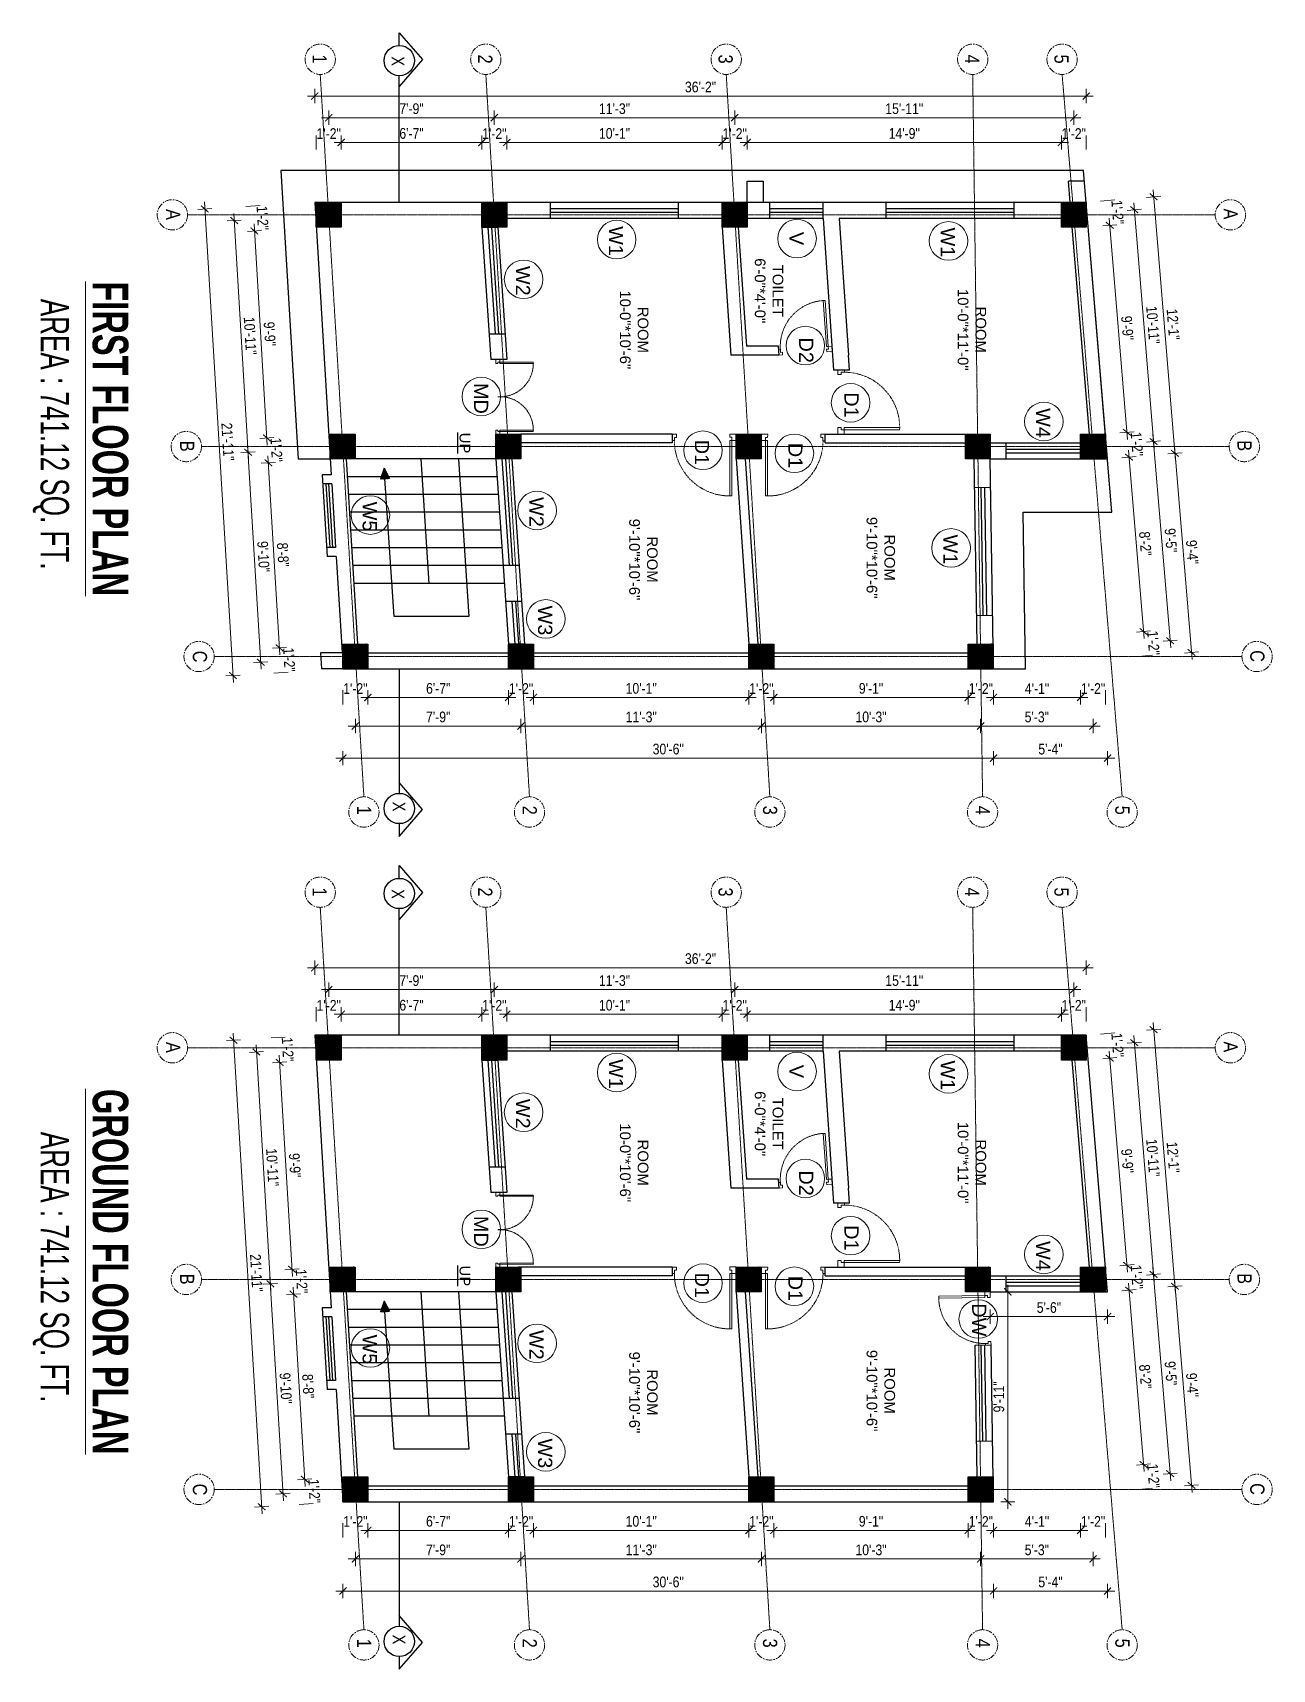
# Model space of a CAD drawing. Header units: inches. Extents: x -10117506 to -5032697, y -6529230 to -3253155.
# Drawn here: x -5061863 to -5061165, y -3255160 to -3254239 of the extents above; entities that cross this region are included whole.
import ezdxf

# ---------------------------------------------------------------- set-up
doc = ezdxf.new("R2010")
doc.units = ezdxf.units.IN
doc.header["$LTSCALE"] = 2
doc.header["$MEASUREMENT"] = 0
doc.header["$PDMODE"] = 34
doc.linetypes.add('CENTER', pattern=[2, 1.25, -0.25, 0.25, -0.25])
doc.linetypes.add('HIDDEN', pattern=[0.375, 0.25, -0.125])
doc.layers.get('0').update_dxf_attribs({"linetype": 'CONTINUOUS'})
doc.layers.get('DEFPOINTS').update_dxf_attribs({"color": 141, "linetype": 'CONTINUOUS'})
doc.layers.add('A-Hatch', color=7, linetype='CONTINUOUS')
for name, color, linetype, lineweight in [('Annotate-Lite.w', 177, 'CONTINUOUS', 9), ('Annotations-Bold.w', 177, 'CONTINUOUS', 13), ('DIM 1-100', 4, 'CONTINUOUS', 13), ('Door-Window.w', 4, 'CONTINUOUS', 15), ('TEXT', 181, 'CONTINUOUS', 25), ('Text-100.w', 254, 'CONTINUOUS', 9)]:
    doc.layers.add(name, color=color, linetype=linetype, lineweight=lineweight)
doc.styles.add('ARAIL', font='ARIALN.TTF')
doc.styles.add('Arial', font='arial.ttf', dxfattribs={"width": 0.8, "height": 12})
doc.styles.add('arial.', font='arial.ttf')
doc.styles.add('gaurav', font='arial.ttf')
doc.styles.get("Standard").update_dxf_attribs({"font": 'ARIALN.TTF'})
doc.dimstyles.new('1 by 96', dxfattribs={"dimtxt": 6, "dimasz": 4, "dimexe": 4, "dimexo": 4, "dimgap": 2, "dimtad": 1, "dimdec": 0, "dimzin": 0, "dimdsep": 46, "dimlunit": 4, "dimtxsty": 'Standard', "dimblk": 'ARCHTICK', "dimcen": 0, "dimdle": 4, "dimadec": 0, "dimazin": 0, "dimtfac": 1, "dimtdec": 0, "dimtix": 1, "dimtofl": 0, "dimtmove": 1, "dimatfit": 3, "dimldrblk": 'ARCHTICK', "dimfxl": 4, "dimfxlon": 1, "dimtolj": 1, "dimtzin": 0, "dimlwd": -1, "dimlwe": -1, "dimarcsym": 0})

msp = doc.modelspace()

# ---------------------------------------------------------------- texts
at = {"layer": 'Annotate-Lite.w', "ltscale": 0.005, "char_height": 8, "rotation": 270, "style": 'gaurav'}
for s, insert, attachment_point in [('W1', (-5061530.31, -3254348.13), 1), ('W1', (-5061343.6, -3254348.89), 1), ('V', (-5061428.79, -3254351.33), 1), ('W2', (-5061582.67, -3254370.52), 1), ('D2', (-5061423.3, -3254410.81), 1), ('MD', (-5061606.22, -3254436.39), 1), ('D1', (-5061397.8, -3254441.63), 1), ('W4', (-5061289.95, -3254450.54), 1), ('D1', (-5061489.96, -3254468.33), 7), ('D1', (-5061429.4, -3254470.08), 1), ('W5', (-5061668.89, -3254503.2), 1), ('W2', (-5061575.08, -3254500.6), 1), ('W1', (-5061342.15, -3254521.7), 1), ('W3', (-5061570.18, -3254561.67), 1), ('W1', (-5061530.31, -3254816.91), 1), ('W1', (-5061343.6, -3254817.67), 1), ('V', (-5061428.79, -3254820.11), 1), ('W2', (-5061582.67, -3254839.29), 1), ('D2', (-5061423.3, -3254879.58), 1), ('MD', (-5061606.22, -3254905.17), 1), ('D1', (-5061397.8, -3254910.4), 1), ('W4', (-5061289.95, -3254919.32), 1), ('D1', (-5061489.96, -3254937.1), 7), ('D1', (-5061429.4, -3254938.85), 1), ('DW', (-5061325.95, -3254954.36), 1), ('W5', (-5061668.89, -3254971.97), 1), ('W2', (-5061575.08, -3254969.38), 1), ('W3', (-5061570.18, -3255030.44), 1)]:
    msp.add_mtext_dynamic_manual_height_columns(s, width=8, gutter_width=100, heights=[0], dxfattribs=dict(at, insert=insert, attachment_point=attachment_point))
at = {"layer": 'Annotations-Bold.w', "linetype": 'CENTER', "ltscale": 1.5, "char_height": 8, "attachment_point": 1, "rotation": 270, "style": 'ARAIL'}
for s, insert in [('1', (-5061697.07, -3254251.56)), ('2', (-5061603.9, -3254251.56)), ('3', (-5061468.66, -3254251.56)), ('4', (-5061329.96, -3254251.56)), ('5', (-5061279.66, -3254251.56)), ('A', (-5061779.47, -3254338.51)), ('A', (-5061184.51, -3254338.21)), ('B', (-5061771.62, -3254468.93)), ('B', (-5061176.67, -3254468.63)), ('C', (-5061764.45, -3254587.1)), ('C', (-5061169.49, -3254586.79)), ('1', (-5061672.05, -3254674.33)), ('2', (-5061578.88, -3254674.33)), ('3', (-5061443.63, -3254674.33)), ('4', (-5061323.95, -3254674.33)), ('5', (-5061245.4, -3254674.33)), ('1', (-5061697.07, -3254720.34)), ('2', (-5061603.9, -3254720.34)), ('3', (-5061468.66, -3254720.34)), ('4', (-5061329.96, -3254720.34)), ('5', (-5061279.66, -3254720.34)), ('A', (-5061779.47, -3254807.29)), ('A', (-5061184.51, -3254806.98)), ('B', (-5061771.62, -3254937.71)), ('B', (-5061176.67, -3254937.41)), ('C', (-5061764.45, -3255055.87)), ('C', (-5061169.49, -3255055.57)), ('1', (-5061672.05, -3255143.1)), ('2', (-5061578.88, -3255143.1)), ('3', (-5061443.63, -3255143.1)), ('4', (-5061323.95, -3255143.1)), ('5', (-5061245.4, -3255143.1))]:
    msp.add_mtext_dynamic_manual_height_columns(s, width=6.5393, gutter_width=100, heights=[0], dxfattribs=dict(at, insert=insert))
at = {"layer": 'TEXT', "char_height": 7.2, "rotation": 270, "style": 'ARAIL'}
for insert, attachment_point in [((-5061653.44, -3254258.03), 3), ((-5061652.78, -3254672.06), 1), ((-5061653.44, -3254726.8), 3), ((-5061652.78, -3255140.83), 1)]:
    msp.add_mtext_dynamic_manual_height_columns('X', width=125.4648, gutter_width=90, heights=[0], dxfattribs=dict(at, insert=insert, attachment_point=attachment_point))
at = {"layer": 'TEXT', "lineweight": -2, "char_height": 6, "attachment_point": 5, "rotation": 270, "style": 'arial.'}
for s, insert in [('TOILET\\P6\'-0"*4\'-0"', (-5061448.27, -3254384.51)), ('ROOM\\P10-0"*10\'-6"', (-5061524.16, -3254406.48)), ('ROOM\\P10\'-0"*11\'-0"', (-5061334.12, -3254406.45)), ('ROOM\\P9\'-10"*10\'-6"', (-5061518.95, -3254535.77)), ('ROOM\\P9\'-10"*10\'-6"', (-5061385.38, -3254534.75)), ('TOILET\\P6\'-0"*4\'-0"', (-5061448.27, -3254853.28)), ('ROOM\\P10-0"*10\'-6"', (-5061524.16, -3254875.26)), ('ROOM\\P10\'-0"*11\'-0"', (-5061334.12, -3254875.22)), ('ROOM\\P9\'-10"*10\'-6"', (-5061518.95, -3255004.55)), ('ROOM\\P9\'-10"*10\'-6"', (-5061385.38, -3255003.53))]:
    msp.add_mtext_dynamic_manual_height_columns(s, width=45.7314, gutter_width=30, heights=[0], dxfattribs=dict(at, insert=insert))
at = {"layer": 'TEXT', "lineweight": -2, "char_height": 6, "width": 127.5059, "attachment_point": 5, "rotation": 270, "style": 'arial.'}
for insert in [(-5061619.38, -3254470.18), (-5061619.38, -3254938.95)]:
    msp.add_mtext('{\\LUP}', dxfattribs=dict(at, insert=insert))
at = {"layer": 'Text-100.w', "char_height": 20, "attachment_point": 2, "rotation": 270, "style": 'Arial'}
for s, insert, width in [('\\A1;{\\fArial Narrow|b1|i0|c0|p34;\\L FIRST FLOOR PLAN\\P\\fArial Narrow|b0|i0|c0|p34;\\H0.8x;\\lAREA : 741.12 SQ. FT.\\H1.02306x; }', (-5061808.77, -3254465.24), 221.6113), ('\\A1;{\\fArial Narrow|b1|i0|c0|p34;\\L GROUND FLOOR PLAN\\P\\fArial Narrow|b0|i0|c0|p34;\\H0.8x;\\lAREA : 741.12 SQ. FT.\\H1.02306x; }', (-5061808.77, -3254934.02), 237.2246)]:
    msp.add_mtext(s, dxfattribs=dict(at, insert=insert, width=width))

# ---------------------------------------------------------------- blocks, each defined once
blk = doc.blocks.new('FDFDRE')
at = {"ltscale": 3}
for p, q in [((165701.1, -58637.8), (165701.1, -58641.5)), ((165704.8, -58637.8), (165701.1, -58637.8)), ((165704.8, -58639.7), (165703.6, -58639.7)), ((165703.6, -58639.7), (165703.6, -58641.5)), ((165704.8, -58639.7), (165704.8, -58637.8)), ((165767, -58639.7), (165767, -58637.8)), ((165767, -58637.8), (165770.6, -58637.8)), ((165767, -58639.7), (165768.2, -58639.7)), ((165768.2, -58639.7), (165768.2, -58641.5)), ((165770.6, -58637.8), (165770.7, -58641.5)), ((165701.1, -58641.5), (165703.6, -58641.5)), ((165703.6, -58641.5), (165703.5, -58672.6)), ((165703.6, -58641.5), (165704.8, -58641.5)), ((165704.8, -58641.5), (165704.8, -58672.7)), ((165767, -58641.5), (165767, -58672.7)), ((165768.2, -58641.5), (165767, -58641.5)), ((165770.7, -58641.5), (165768.2, -58641.5)), ((165768.2, -58641.5), (165768.2, -58672.6)), ((165703.5, -58672.6), (165704.8, -58672.7)), ((165768.2, -58672.6), (165767, -58672.7))]:
    blk.add_line(p, q, dxfattribs=at)
at = {"layer": 'Door-Window.w', "color": 9, "linetype": 'HIDDEN', "lineweight": 18}
for centre, start, end in [((165704.8, -58641.5), 269.9618, 3.3835), ((165767, -58641.5), 176.6165, 270.0382)]:
    blk.add_arc(centre, 31.2, start, end, dxfattribs=at)
blk = doc.blocks.new('3-0')
at = {"ltscale": 3}
for p, q in [((11063.05, 10097.68), (11065.97, 10099.9)), ((11063.05, 10097.68), (11064.53, 10095.73)), ((11065.25, 10097.81), (11066.71, 10098.92)), ((11065.99, 10096.84), (11065.25, 10097.81)), ((11065.97, 10099.9), (11066.71, 10098.92)), ((11065.99, 10096.84), (11064.53, 10095.73)), ((11085.5, 10074.13), (11110.32, 10092.96)), ((11086.24, 10073.15), (11111.05, 10091.97)), ((11111.05, 10091.97), (11110.32, 10092.96)), ((11084.04, 10073.02), (11082.57, 10071.91)), ((11082.57, 10071.91), (11084.79, 10068.98)), ((11084.04, 10073.02), (11084.78, 10072.04)), ((11084.78, 10072.04), (11086.24, 10073.15)), ((11084.79, 10068.98), (11087.72, 10071.2)), ((11086.24, 10073.15), (11085.5, 10074.13)), ((11087.72, 10071.2), (11086.24, 10073.15))]:
    blk.add_line(p, q, dxfattribs=at)
at = {"layer": 'Door-Window.w', "color": 9, "linetype": 'HIDDEN', "lineweight": 18}
blk.add_arc((11085.5, 10074.13), 31.16, 37.1906, 127.14649, dxfattribs=at)
blk = doc.blocks.new('_ArchTick')
at = {"color": 0, "linetype": 'ByBlock', "const_width": 0.15}
blk.add_lwpolyline([(-0.5, -0.5), (0.5, 0.5)], dxfattribs=at)
blk = doc.blocks.new('*D1964')
at = {"layer": 'DEFPOINTS', "color": 0, "ltscale": 0.5, "transparency": 16777216}
for p in [(-5061269.77, -3254803.52), (-5061231.85, -3254800.37), (-5061257.76, -3254947.95)]:
    blk.add_point(p, dxfattribs=at)
at = {"layer": 'DIM 1-100', "color": 0, "ltscale": 0.5, "transparency": 16777216}
for p, q in [((-5061235.84, -3254800.7), (-5061227.87, -3254800.04)), ((-5061219.52, -3254948.78), (-5061232.19, -3254796.38)), ((-5061223.84, -3254945.13), (-5061215.86, -3254944.46))]:
    blk.add_line(p, q, dxfattribs=at)
at = {"layer": 'DIM 1-100', "color": 0, "ltscale": 0.5, "transparency": 16777216, "xscale": 4, "yscale": 4, "zscale": 4}
for p, rotation in [((-5061231.85, -3254800.37), 94.75152698519135), ((-5061219.85, -3254944.79), 274.7515269851913)]:
    blk.add_blockref('_ArchTick', p, dxfattribs=dict(at, rotation=rotation))
at = {"layer": 'DIM 1-100', "color": 0, "ltscale": 0.5, "transparency": 16777216, "insert": (-5061220.86, -3254872.17), "char_height": 6, "attachment_point": 5, "rotation": 274.75153}
blk.add_mtext('\\A1;12\'-1"', dxfattribs=at)
blk = doc.blocks.new('*D1965')
at = {"layer": 'DEFPOINTS', "color": 0, "ltscale": 0.5, "transparency": 16777216}
for p in [(-5061258.92, -3254933.95), (-5061245.68, -3254946.94), (-5061257.76, -3254947.95)]:
    blk.add_point(p, dxfattribs=at)
at = {"layer": 'DIM 1-100', "color": 0, "ltscale": 0.5, "transparency": 16777216}
for p, q in [((-5061250.83, -3254933.27), (-5061242.86, -3254932.61)), ((-5061249.67, -3254947.27), (-5061241.69, -3254946.61))]:
    blk.add_line(p, q, dxfattribs=at)
at = {"layer": 'DIM 1-100', "color": 0, "ltscale": 0.5, "transparency": 16777216, "insert": (-5061241.27, -3254939.53), "char_height": 6, "attachment_point": 5, "rotation": 274.75153}
blk.add_mtext('\\A1;1\'-2"', dxfattribs=at)
blk = doc.blocks.new('*D1966')
at = {"layer": 'DEFPOINTS', "color": 0, "ltscale": 0.5, "transparency": 16777216}
for p in [(-5061269.77, -3254817.52), (-5061256.53, -3254816.42), (-5061258.92, -3254933.95)]:
    blk.add_point(p, dxfattribs=at)
at = {"layer": 'DIM 1-100', "color": 0, "ltscale": 0.5, "transparency": 16777216}
for p, q in [((-5061260.51, -3254816.75), (-5061252.54, -3254816.09)), ((-5061246.51, -3254936.93), (-5061256.86, -3254812.43)), ((-5061250.83, -3254933.27), (-5061242.86, -3254932.61))]:
    blk.add_line(p, q, dxfattribs=at)
at = {"layer": 'DIM 1-100', "color": 0, "ltscale": 0.5, "transparency": 16777216, "xscale": 4, "yscale": 4, "zscale": 4}
for p, rotation in [((-5061256.53, -3254816.42), 94.75152700433699), ((-5061246.84, -3254932.94), 274.7515270043369)]:
    blk.add_blockref('_ArchTick', p, dxfattribs=dict(at, rotation=rotation))
at = {"layer": 'DIM 1-100', "color": 0, "ltscale": 0.5, "transparency": 16777216, "insert": (-5061246.64, -3254874.26), "char_height": 6, "attachment_point": 5, "rotation": 274.75153}
blk.add_mtext('\\A1;9\'-9"', dxfattribs=at)
blk = doc.blocks.new('*D1967')
at = {"layer": 'DEFPOINTS', "color": 0, "ltscale": 0.5, "transparency": 16777216}
for p in [(-5061269.77, -3254803.52), (-5061257.68, -3254802.52), (-5061269.77, -3254817.52)]:
    blk.add_point(p, dxfattribs=at)
at = {"layer": 'DIM 1-100', "color": 0, "ltscale": 0.5, "transparency": 16777216}
for p, q in [((-5061261.67, -3254802.85), (-5061253.7, -3254802.19)), ((-5061260.51, -3254816.75), (-5061252.54, -3254816.09))]:
    blk.add_line(p, q, dxfattribs=at)
at = {"layer": 'DIM 1-100', "color": 0, "ltscale": 0.5, "transparency": 16777216, "insert": (-5061252.11, -3254809.05), "char_height": 6, "attachment_point": 5, "rotation": 274.75153}
blk.add_mtext('\\A1;1\'-2"', dxfattribs=at)
blk = doc.blocks.new('*D1968')
at = {"layer": 'DEFPOINTS', "color": 0, "ltscale": 0.5, "transparency": 16777216}
for p in [(-5061276.77, -3254810.52), (-5061231.88, -3254938.11), (-5061265.92, -3254940.95)]:
    blk.add_point(p, dxfattribs=at)
at = {"layer": 'DIM 1-100', "color": 0, "ltscale": 0.5, "transparency": 16777216}
for p, q in [((-5061246.7, -3254808.02), (-5061238.73, -3254807.36)), ((-5061243.05, -3254803.7), (-5061231.54, -3254942.1)), ((-5061235.86, -3254938.45), (-5061227.89, -3254937.78))]:
    blk.add_line(p, q, dxfattribs=at)
at = {"layer": 'DIM 1-100', "color": 0, "ltscale": 0.5, "transparency": 16777216, "xscale": 4, "yscale": 4, "zscale": 4}
for p, rotation in [((-5061242.72, -3254807.69), 94.75152698525801), ((-5061231.88, -3254938.11), 274.751526985258)]:
    blk.add_blockref('_ArchTick', p, dxfattribs=dict(at, rotation=rotation))
at = {"layer": 'DIM 1-100', "color": 0, "ltscale": 0.5, "transparency": 16777216, "insert": (-5061232.25, -3254872.48), "char_height": 6, "attachment_point": 5, "rotation": 274.75153}
blk.add_mtext('\\A1;10\'-11"', dxfattribs=at)
blk = doc.blocks.new('*D1969')
at = {"layer": 'DEFPOINTS', "color": 0, "ltscale": 0.5, "transparency": 16777216}
for p in [(-5061283.77, -3254791.69), (-5061283.77, -3254803.52), (-5061269.77, -3254803.52)]:
    blk.add_point(p, dxfattribs=at)
at = {"layer": 'DIM 1-100', "color": 0, "ltscale": 0.5, "transparency": 16777216}
for p, q in [((-5061283.77, -3254795.69), (-5061283.77, -3254787.69)), ((-5061269.77, -3254795.69), (-5061269.77, -3254787.69))]:
    blk.add_line(p, q, dxfattribs=at)
at = {"layer": 'DIM 1-100', "color": 0, "ltscale": 0.5, "transparency": 16777216, "insert": (-5061276.77, -3254786.68), "char_height": 6, "attachment_point": 5}
blk.add_mtext('\\A1;1\'-2"', dxfattribs=at)
blk = doc.blocks.new('*D1970')
at = {"layer": 'DEFPOINTS', "color": 0, "ltscale": 0.5, "transparency": 16777216}
for p in [(-5061460.56, -3254791.69), (-5061460.56, -3254803.52), (-5061283.77, -3254803.52)]:
    blk.add_point(p, dxfattribs=at)
at = {"layer": 'DIM 1-100', "color": 0, "ltscale": 0.5, "transparency": 16777216}
for p, q in [((-5061460.56, -3254795.69), (-5061460.56, -3254787.69)), ((-5061283.77, -3254795.69), (-5061283.77, -3254787.69)), ((-5061279.77, -3254791.69), (-5061464.56, -3254791.69))]:
    blk.add_line(p, q, dxfattribs=at)
at = {"layer": 'DIM 1-100', "color": 0, "ltscale": 0.5, "transparency": 16777216, "xscale": 4, "yscale": 4, "zscale": 4, "rotation": 180}
blk.add_blockref('_ArchTick', (-5061460.56, -3254791.69), dxfattribs=at)
at = {"layer": 'DIM 1-100', "color": 0, "ltscale": 0.5, "transparency": 16777216, "xscale": 4, "yscale": 4, "zscale": 4}
blk.add_blockref('_ArchTick', (-5061283.77, -3254791.69), dxfattribs=at)
at = {"layer": 'DIM 1-100', "color": 0, "ltscale": 0.5, "transparency": 16777216, "insert": (-5061372.16, -3254786.63), "char_height": 6, "attachment_point": 5}
blk.add_mtext('\\A1;14\'-9"', dxfattribs=at)
blk = doc.blocks.new('*D1971')
at = {"layer": 'DEFPOINTS', "color": 0, "ltscale": 0.5, "transparency": 16777216}
for p in [(-5061474.56, -3254791.69), (-5061474.56, -3254803.52), (-5061460.56, -3254803.52)]:
    blk.add_point(p, dxfattribs=at)
at = {"layer": 'DIM 1-100', "color": 0, "ltscale": 0.5, "transparency": 16777216}
for p, q in [((-5061474.56, -3254795.69), (-5061474.56, -3254787.69)), ((-5061460.56, -3254795.69), (-5061460.56, -3254787.69))]:
    blk.add_line(p, q, dxfattribs=at)
at = {"layer": 'DIM 1-100', "color": 0, "ltscale": 0.5, "transparency": 16777216, "insert": (-5061467.56, -3254786.68), "char_height": 6, "attachment_point": 5}
blk.add_mtext('\\A1;1\'-2"', dxfattribs=at)
blk = doc.blocks.new('*D1972')
at = {"layer": 'DEFPOINTS', "color": 0, "ltscale": 0.5, "transparency": 16777216}
for p in [(-5061595.8, -3254791.69), (-5061595.8, -3254803.52), (-5061474.56, -3254803.52)]:
    blk.add_point(p, dxfattribs=at)
at = {"layer": 'DIM 1-100', "color": 0, "ltscale": 0.5, "transparency": 16777216}
for p, q in [((-5061595.8, -3254795.69), (-5061595.8, -3254787.69)), ((-5061474.56, -3254795.69), (-5061474.56, -3254787.69)), ((-5061470.56, -3254791.69), (-5061599.8, -3254791.69))]:
    blk.add_line(p, q, dxfattribs=at)
at = {"layer": 'DIM 1-100', "color": 0, "ltscale": 0.5, "transparency": 16777216, "xscale": 4, "yscale": 4, "zscale": 4, "rotation": 180}
blk.add_blockref('_ArchTick', (-5061595.8, -3254791.69), dxfattribs=at)
at = {"layer": 'DIM 1-100', "color": 0, "ltscale": 0.5, "transparency": 16777216, "xscale": 4, "yscale": 4, "zscale": 4}
blk.add_blockref('_ArchTick', (-5061474.56, -3254791.69), dxfattribs=at)
at = {"layer": 'DIM 1-100', "color": 0, "ltscale": 0.5, "transparency": 16777216, "insert": (-5061535.18, -3254786.63), "char_height": 6, "attachment_point": 5}
blk.add_mtext('\\A1;10\'-1"', dxfattribs=at)
blk = doc.blocks.new('*D1973')
at = {"layer": 'DEFPOINTS', "color": 0, "ltscale": 0.5, "transparency": 16777216}
for p in [(-5061609.8, -3254791.69), (-5061609.8, -3254803.52), (-5061595.8, -3254803.52)]:
    blk.add_point(p, dxfattribs=at)
at = {"layer": 'DIM 1-100', "color": 0, "ltscale": 0.5, "transparency": 16777216}
for p, q in [((-5061609.8, -3254795.69), (-5061609.8, -3254787.69)), ((-5061595.8, -3254795.69), (-5061595.8, -3254787.69))]:
    blk.add_line(p, q, dxfattribs=at)
at = {"layer": 'DIM 1-100', "color": 0, "ltscale": 0.5, "transparency": 16777216, "insert": (-5061602.8, -3254786.68), "char_height": 6, "attachment_point": 5}
blk.add_mtext('\\A1;1\'-2"', dxfattribs=at)
blk = doc.blocks.new('*D1974')
at = {"layer": 'DEFPOINTS', "color": 0, "ltscale": 0.5, "transparency": 16777216}
for p in [(-5061688.97, -3254791.69), (-5061688.97, -3254803.52), (-5061609.8, -3254803.52)]:
    blk.add_point(p, dxfattribs=at)
at = {"layer": 'DIM 1-100', "color": 0, "ltscale": 0.5, "transparency": 16777216}
for p, q in [((-5061688.97, -3254795.69), (-5061688.97, -3254787.69)), ((-5061609.8, -3254795.69), (-5061609.8, -3254787.69)), ((-5061605.8, -3254791.69), (-5061692.97, -3254791.69))]:
    blk.add_line(p, q, dxfattribs=at)
at = {"layer": 'DIM 1-100', "color": 0, "ltscale": 0.5, "transparency": 16777216, "xscale": 4, "yscale": 4, "zscale": 4, "rotation": 180}
blk.add_blockref('_ArchTick', (-5061688.97, -3254791.69), dxfattribs=at)
at = {"layer": 'DIM 1-100', "color": 0, "ltscale": 0.5, "transparency": 16777216, "xscale": 4, "yscale": 4, "zscale": 4}
blk.add_blockref('_ArchTick', (-5061609.8, -3254791.69), dxfattribs=at)
at = {"layer": 'DIM 1-100', "color": 0, "ltscale": 0.5, "transparency": 16777216, "insert": (-5061649.39, -3254786.63), "char_height": 6, "attachment_point": 5}
blk.add_mtext('\\A1;6\'-7"', dxfattribs=at)
blk = doc.blocks.new('*D1975')
at = {"layer": 'DEFPOINTS', "color": 0, "ltscale": 0.5, "transparency": 16777216}
for p in [(-5061702.97, -3254791.69), (-5061702.97, -3254803.52), (-5061688.97, -3254803.52)]:
    blk.add_point(p, dxfattribs=at)
at = {"layer": 'DIM 1-100', "color": 0, "ltscale": 0.5, "transparency": 16777216}
for p, q in [((-5061702.97, -3254795.69), (-5061702.97, -3254787.69)), ((-5061688.97, -3254795.69), (-5061688.97, -3254787.69))]:
    blk.add_line(p, q, dxfattribs=at)
at = {"layer": 'DIM 1-100', "color": 0, "ltscale": 0.5, "transparency": 16777216, "insert": (-5061695.97, -3254786.68), "char_height": 6, "attachment_point": 5}
blk.add_mtext('\\A1;1\'-2"', dxfattribs=at)
blk = doc.blocks.new('*D1976')
at = {"layer": 'DEFPOINTS', "color": 0, "ltscale": 0.5, "transparency": 16777216}
for p in [(-5061602.8, -3254777.82), (-5061695.97, -3254810.52), (-5061602.8, -3254810.52)]:
    blk.add_point(p, dxfattribs=at)
at = {"layer": 'DIM 1-100', "color": 0, "ltscale": 0.5, "transparency": 16777216}
for p, q in [((-5061699.97, -3254777.82), (-5061598.8, -3254777.82)), ((-5061695.97, -3254781.82), (-5061695.97, -3254773.82)), ((-5061602.8, -3254781.82), (-5061602.8, -3254773.82))]:
    blk.add_line(p, q, dxfattribs=at)
at = {"layer": 'DIM 1-100', "color": 0, "ltscale": 0.5, "transparency": 16777216, "xscale": 4, "yscale": 4, "zscale": 4, "rotation": 180}
blk.add_blockref('_ArchTick', (-5061695.97, -3254777.82), dxfattribs=at)
at = {"layer": 'DIM 1-100', "color": 0, "ltscale": 0.5, "transparency": 16777216, "xscale": 4, "yscale": 4, "zscale": 4}
blk.add_blockref('_ArchTick', (-5061602.8, -3254777.82), dxfattribs=at)
at = {"layer": 'DIM 1-100', "color": 0, "ltscale": 0.5, "transparency": 16777216, "insert": (-5061649.39, -3254772.76), "char_height": 6, "attachment_point": 5}
blk.add_mtext('\\A1;7\'-9"', dxfattribs=at)
blk = doc.blocks.new('*D1977')
at = {"layer": 'DEFPOINTS', "color": 0, "ltscale": 0.5, "transparency": 16777216}
for p in [(-5061467.56, -3254777.82), (-5061602.8, -3254810.52), (-5061467.56, -3254810.52)]:
    blk.add_point(p, dxfattribs=at)
at = {"layer": 'DIM 1-100', "color": 0, "ltscale": 0.5, "transparency": 16777216}
for p, q in [((-5061606.8, -3254777.82), (-5061463.56, -3254777.82)), ((-5061602.8, -3254781.82), (-5061602.8, -3254773.82)), ((-5061467.56, -3254781.82), (-5061467.56, -3254773.82))]:
    blk.add_line(p, q, dxfattribs=at)
at = {"layer": 'DIM 1-100', "color": 0, "ltscale": 0.5, "transparency": 16777216, "xscale": 4, "yscale": 4, "zscale": 4, "rotation": 180}
blk.add_blockref('_ArchTick', (-5061602.8, -3254777.82), dxfattribs=at)
at = {"layer": 'DIM 1-100', "color": 0, "ltscale": 0.5, "transparency": 16777216, "xscale": 4, "yscale": 4, "zscale": 4}
blk.add_blockref('_ArchTick', (-5061467.56, -3254777.82), dxfattribs=at)
at = {"layer": 'DIM 1-100', "color": 0, "ltscale": 0.5, "transparency": 16777216, "insert": (-5061535.18, -3254772.76), "char_height": 6, "attachment_point": 5}
blk.add_mtext('\\A1;11\'-3"', dxfattribs=at)
blk = doc.blocks.new('*D1978')
at = {"layer": 'DEFPOINTS', "color": 0, "ltscale": 0.5, "transparency": 16777216}
for p in [(-5061276.77, -3254777.82), (-5061467.56, -3254810.52), (-5061276.77, -3254810.52)]:
    blk.add_point(p, dxfattribs=at)
at = {"layer": 'DIM 1-100', "color": 0, "ltscale": 0.5, "transparency": 16777216}
for p, q in [((-5061471.56, -3254777.82), (-5061272.77, -3254777.82)), ((-5061467.56, -3254781.82), (-5061467.56, -3254773.82)), ((-5061276.77, -3254781.82), (-5061276.77, -3254773.82))]:
    blk.add_line(p, q, dxfattribs=at)
at = {"layer": 'DIM 1-100', "color": 0, "ltscale": 0.5, "transparency": 16777216, "xscale": 4, "yscale": 4, "zscale": 4, "rotation": 180}
blk.add_blockref('_ArchTick', (-5061467.56, -3254777.82), dxfattribs=at)
at = {"layer": 'DIM 1-100', "color": 0, "ltscale": 0.5, "transparency": 16777216, "xscale": 4, "yscale": 4, "zscale": 4}
blk.add_blockref('_ArchTick', (-5061276.77, -3254777.82), dxfattribs=at)
at = {"layer": 'DIM 1-100', "color": 0, "ltscale": 0.5, "transparency": 16777216, "insert": (-5061372.16, -3254772.76), "char_height": 6, "attachment_point": 5}
blk.add_mtext('\\A1;15\'-11"', dxfattribs=at)
blk = doc.blocks.new('*D1979')
at = {"layer": 'DEFPOINTS', "color": 0, "ltscale": 0.5, "transparency": 16777216}
for p in [(-5061703.82, -3254765.48), (-5061703.82, -3254803.52), (-5061269.77, -3254803.52)]:
    blk.add_point(p, dxfattribs=at)
at = {"layer": 'DIM 1-100', "color": 0, "ltscale": 0.5, "transparency": 16777216}
for p, q in [((-5061703.82, -3254769.48), (-5061703.82, -3254761.48)), ((-5061269.77, -3254769.48), (-5061269.77, -3254761.48)), ((-5061265.77, -3254765.48), (-5061707.82, -3254765.48))]:
    blk.add_line(p, q, dxfattribs=at)
at = {"layer": 'DIM 1-100', "color": 0, "ltscale": 0.5, "transparency": 16777216, "xscale": 4, "yscale": 4, "zscale": 4, "rotation": 180}
blk.add_blockref('_ArchTick', (-5061703.82, -3254765.48), dxfattribs=at)
at = {"layer": 'DIM 1-100', "color": 0, "ltscale": 0.5, "transparency": 16777216, "xscale": 4, "yscale": 4, "zscale": 4}
blk.add_blockref('_ArchTick', (-5061269.77, -3254765.48), dxfattribs=at)
at = {"layer": 'DIM 1-100', "color": 0, "ltscale": 0.5, "transparency": 16777216, "insert": (-5061486.79, -3254760.42), "char_height": 6, "attachment_point": 5}
blk.add_mtext('\\A1;36\'-2"', dxfattribs=at)
blk = doc.blocks.new('*D1980')
at = {"layer": 'DEFPOINTS', "color": 0, "ltscale": 0.5, "transparency": 16777216}
for p in [(-5061703.82, -3254803.52), (-5061723.61, -3254818.76), (-5061702.98, -3254817.52)]:
    blk.add_point(p, dxfattribs=at)
at = {"layer": 'DIM 1-100', "color": 0, "ltscale": 0.5, "transparency": 16777216}
for p, q in [((-5061720.46, -3254804.52), (-5061728.44, -3254805)), ((-5061719.61, -3254818.52), (-5061727.6, -3254819))]:
    blk.add_line(p, q, dxfattribs=at)
at = {"layer": 'DIM 1-100', "color": 0, "ltscale": 0.5, "transparency": 16777216, "insert": (-5061719.02, -3254811.46), "char_height": 6, "attachment_point": 5, "rotation": 273.44315}
blk.add_mtext('\\A1;1\'-2"', dxfattribs=at)
blk = doc.blocks.new('*D1981')
at = {"layer": 'DEFPOINTS', "color": 0, "ltscale": 0.5, "transparency": 16777216}
for p in [(-5061702.98, -3254817.52), (-5061716.6, -3254935.24), (-5061695.13, -3254933.95)]:
    blk.add_point(p, dxfattribs=at)
at = {"layer": 'DIM 1-100', "color": 0, "ltscale": 0.5, "transparency": 16777216}
for p, q in [((-5061719.61, -3254818.52), (-5061727.6, -3254819)), ((-5061723.85, -3254814.77), (-5061716.36, -3254939.23)), ((-5061712.61, -3254935), (-5061720.59, -3254935.48))]:
    blk.add_line(p, q, dxfattribs=at)
at = {"layer": 'DIM 1-100', "color": 0, "ltscale": 0.5, "transparency": 16777216, "xscale": 4, "yscale": 4, "zscale": 4}
for p, rotation in [((-5061723.61, -3254818.76), 93.44314895795594), ((-5061716.6, -3254935.24), 273.4431489579559)]:
    blk.add_blockref('_ArchTick', p, dxfattribs=dict(at, rotation=rotation))
at = {"layer": 'DIM 1-100', "color": 0, "ltscale": 0.5, "transparency": 16777216, "insert": (-5061715.05, -3254876.7), "char_height": 6, "attachment_point": 5, "rotation": 273.44315}
blk.add_mtext('\\A1;9\'-9"', dxfattribs=at)
blk = doc.blocks.new('*D1982')
at = {"layer": 'DEFPOINTS', "color": 0, "ltscale": 0.5, "transparency": 16777216}
for p in [(-5061695.13, -3254933.95), (-5061715.76, -3254949.24), (-5061695.13, -3254948)]:
    blk.add_point(p, dxfattribs=at)
at = {"layer": 'DIM 1-100', "color": 0, "ltscale": 0.5, "transparency": 16777216}
for p, q in [((-5061712.61, -3254935), (-5061720.59, -3254935.48)), ((-5061711.76, -3254949), (-5061719.75, -3254949.48))]:
    blk.add_line(p, q, dxfattribs=at)
at = {"layer": 'DIM 1-100', "color": 0, "ltscale": 0.5, "transparency": 16777216, "insert": (-5061711.17, -3254941.94), "char_height": 6, "attachment_point": 5, "rotation": 273.44315}
blk.add_mtext('\\A1;1\'-2"', dxfattribs=at)
blk = doc.blocks.new('*D1983')
at = {"layer": 'DEFPOINTS', "color": 0, "ltscale": 0.5, "transparency": 16777216}
for p in [(-5061695.13, -3254948), (-5061709.49, -3255053.4), (-5061687.96, -3255052.11)]:
    blk.add_point(p, dxfattribs=at)
at = {"layer": 'DIM 1-100', "color": 0, "ltscale": 0.5, "transparency": 16777216}
for p, q in [((-5061716, -3254945.25), (-5061709.25, -3255057.39)), ((-5061711.76, -3254949), (-5061719.75, -3254949.48)), ((-5061705.5, -3255053.16), (-5061713.48, -3255053.64))]:
    blk.add_line(p, q, dxfattribs=at)
at = {"layer": 'DIM 1-100', "color": 0, "ltscale": 0.5, "transparency": 16777216, "xscale": 4, "yscale": 4, "zscale": 4}
for p, rotation in [((-5061715.76, -3254949.24), 93.44314895795594), ((-5061709.49, -3255053.4), 273.4431489579559)]:
    blk.add_blockref('_ArchTick', p, dxfattribs=dict(at, rotation=rotation))
at = {"layer": 'DIM 1-100', "color": 0, "ltscale": 0.5, "transparency": 16777216, "insert": (-5061707.57, -3255001.02), "char_height": 6, "attachment_point": 5, "rotation": 273.44315}
blk.add_mtext('\\A1;8\'-8"', dxfattribs=at)
blk = doc.blocks.new('*D1984')
at = {"layer": 'DEFPOINTS', "color": 0, "ltscale": 0.5, "transparency": 16777216}
for p in [(-5061687.96, -3255052.11), (-5061708.65, -3255067.35), (-5061687.96, -3255066.11)]:
    blk.add_point(p, dxfattribs=at)
at = {"layer": 'DIM 1-100', "color": 0, "ltscale": 0.5, "transparency": 16777216}
for p, q in [((-5061705.5, -3255053.16), (-5061713.48, -3255053.64)), ((-5061704.66, -3255067.11), (-5061712.64, -3255067.59))]:
    blk.add_line(p, q, dxfattribs=at)
at = {"layer": 'DIM 1-100', "color": 0, "ltscale": 0.5, "transparency": 16777216, "insert": (-5061704.07, -3255060.08), "char_height": 6, "attachment_point": 5, "rotation": 273.44315}
blk.add_mtext('\\A1;1\'-2"', dxfattribs=at)
blk = doc.blocks.new('*D1985')
at = {"layer": 'DEFPOINTS', "color": 0, "ltscale": 0.5, "transparency": 16777216}
for p in [(-5061695.97, -3254810.52), (-5061728.78, -3254943.39), (-5061688.13, -3254940.95)]:
    blk.add_point(p, dxfattribs=at)
at = {"layer": 'DIM 1-100', "color": 0, "ltscale": 0.5, "transparency": 16777216}
for p, q in [((-5061736.87, -3254808.97), (-5061728.54, -3254947.38)), ((-5061732.63, -3254812.73), (-5061740.62, -3254813.21)), ((-5061724.79, -3254943.15), (-5061732.77, -3254943.63))]:
    blk.add_line(p, q, dxfattribs=at)
at = {"layer": 'DIM 1-100', "color": 0, "ltscale": 0.5, "transparency": 16777216, "xscale": 4, "yscale": 4, "zscale": 4}
for p, rotation in [((-5061736.63, -3254812.97), 93.44314890062253), ((-5061728.78, -3254943.39), 273.4431489006225)]:
    blk.add_blockref('_ArchTick', p, dxfattribs=dict(at, rotation=rotation))
at = {"layer": 'DIM 1-100', "color": 0, "ltscale": 0.5, "transparency": 16777216, "insert": (-5061727.65, -3254877.87), "char_height": 6, "attachment_point": 5, "rotation": 273.44315}
blk.add_mtext('\\A1;10\'-11"', dxfattribs=at)
blk = doc.blocks.new('*D1986')
at = {"layer": 'DEFPOINTS', "color": 0, "ltscale": 0.5, "transparency": 16777216}
for p in [(-5061688.13, -3254940.95), (-5061721.67, -3255061.56), (-5061680.96, -3255059.11)]:
    blk.add_point(p, dxfattribs=at)
at = {"layer": 'DIM 1-100', "color": 0, "ltscale": 0.5, "transparency": 16777216}
for p, q in [((-5061724.79, -3254943.15), (-5061732.77, -3254943.63)), ((-5061729.02, -3254939.4), (-5061721.43, -3255065.55)), ((-5061717.68, -3255061.32), (-5061725.66, -3255061.8))]:
    blk.add_line(p, q, dxfattribs=at)
at = {"layer": 'DIM 1-100', "color": 0, "ltscale": 0.5, "transparency": 16777216, "xscale": 4, "yscale": 4, "zscale": 4}
for p, rotation in [((-5061728.78, -3254943.39), 93.44314895795594), ((-5061721.67, -3255061.56), 273.4431489579559)]:
    blk.add_blockref('_ArchTick', p, dxfattribs=dict(at, rotation=rotation))
at = {"layer": 'DIM 1-100', "color": 0, "ltscale": 0.5, "transparency": 16777216, "insert": (-5061720.17, -3255002.17), "char_height": 6, "attachment_point": 5, "rotation": 273.44315}
blk.add_mtext('\\A1;9\'-10"', dxfattribs=at)
blk = doc.blocks.new('*D1987')
at = {"layer": 'DEFPOINTS', "color": 0, "ltscale": 0.5, "transparency": 16777216}
for p in [(-5061703.82, -3254803.52), (-5061687.96, -3255066.11), (-5061733.71, -3255068.87)]:
    blk.add_point(p, dxfattribs=at)
at = {"layer": 'DIM 1-100', "color": 0, "ltscale": 0.5, "transparency": 16777216}
for p, q in [((-5061745.58, -3254806.04), (-5061753.57, -3254806.53)), ((-5061749.82, -3254802.29), (-5061733.47, -3255072.86)), ((-5061729.72, -3255068.63), (-5061737.71, -3255069.11))]:
    blk.add_line(p, q, dxfattribs=at)
at = {"layer": 'DIM 1-100', "color": 0, "ltscale": 0.5, "transparency": 16777216, "xscale": 4, "yscale": 4, "zscale": 4}
for p, rotation in [((-5061749.58, -3254806.29), 93.45713446702187), ((-5061733.71, -3255068.87), 273.4571344670219)]:
    blk.add_blockref('_ArchTick', p, dxfattribs=dict(at, rotation=rotation))
at = {"layer": 'DIM 1-100', "color": 0, "ltscale": 0.5, "transparency": 16777216, "insert": (-5061736.64, -3254937.28), "char_height": 6, "attachment_point": 5, "rotation": 273.45713}
blk.add_mtext('\\A1;21\'-11"', dxfattribs=at)
blk = doc.blocks.new('*D1988')
at = {"layer": 'DEFPOINTS', "color": 0, "ltscale": 0.5, "transparency": 16777216}
for p in [(-5061687.96, -3255066.11), (-5061673.96, -3255066.11), (-5061673.96, -3255082.15)]:
    blk.add_point(p, dxfattribs=at)
at = {"layer": 'DIM 1-100', "color": 0, "ltscale": 0.5, "transparency": 16777216}
for p, q in [((-5061687.96, -3255078.15), (-5061687.96, -3255086.15)), ((-5061673.96, -3255078.15), (-5061673.96, -3255086.15))]:
    blk.add_line(p, q, dxfattribs=at)
at = {"layer": 'DIM 1-100', "color": 0, "ltscale": 0.5, "transparency": 16777216, "insert": (-5061680.96, -3255077.14), "char_height": 6, "attachment_point": 5}
blk.add_mtext('\\A1;1\'-2"', dxfattribs=at)
blk = doc.blocks.new('*D1989')
at = {"layer": 'DEFPOINTS', "color": 0, "ltscale": 0.5, "transparency": 16777216}
for p in [(-5061673.96, -3255066.11), (-5061594.79, -3255066.11), (-5061594.79, -3255082.15)]:
    blk.add_point(p, dxfattribs=at)
at = {"layer": 'DIM 1-100', "color": 0, "ltscale": 0.5, "transparency": 16777216}
for p, q in [((-5061677.96, -3255082.15), (-5061590.79, -3255082.15)), ((-5061673.96, -3255078.15), (-5061673.96, -3255086.15)), ((-5061594.79, -3255078.15), (-5061594.79, -3255086.15))]:
    blk.add_line(p, q, dxfattribs=at)
at = {"layer": 'DIM 1-100', "color": 0, "ltscale": 0.5, "transparency": 16777216, "xscale": 4, "yscale": 4, "zscale": 4, "rotation": 180}
blk.add_blockref('_ArchTick', (-5061673.96, -3255082.15), dxfattribs=at)
at = {"layer": 'DIM 1-100', "color": 0, "ltscale": 0.5, "transparency": 16777216, "xscale": 4, "yscale": 4, "zscale": 4}
blk.add_blockref('_ArchTick', (-5061594.79, -3255082.15), dxfattribs=at)
at = {"layer": 'DIM 1-100', "color": 0, "ltscale": 0.5, "transparency": 16777216, "insert": (-5061634.37, -3255077.09), "char_height": 6, "attachment_point": 5}
blk.add_mtext('\\A1;6\'-7"', dxfattribs=at)
blk = doc.blocks.new('*D1990')
at = {"layer": 'DEFPOINTS', "color": 0, "ltscale": 0.5, "transparency": 16777216}
for p in [(-5061594.79, -3255066.11), (-5061580.79, -3255066.11), (-5061580.79, -3255082.15)]:
    blk.add_point(p, dxfattribs=at)
at = {"layer": 'DIM 1-100', "color": 0, "ltscale": 0.5, "transparency": 16777216}
for p, q in [((-5061594.79, -3255078.15), (-5061594.79, -3255086.15)), ((-5061580.79, -3255078.15), (-5061580.79, -3255086.15))]:
    blk.add_line(p, q, dxfattribs=at)
at = {"layer": 'DIM 1-100', "color": 0, "ltscale": 0.5, "transparency": 16777216, "insert": (-5061587.79, -3255077.14), "char_height": 6, "attachment_point": 5}
blk.add_mtext('\\A1;1\'-2"', dxfattribs=at)
blk = doc.blocks.new('*D1991')
at = {"layer": 'DEFPOINTS', "color": 0, "ltscale": 0.5, "transparency": 16777216}
for p in [(-5061580.79, -3255066.11), (-5061459.54, -3255066.09), (-5061459.54, -3255082.15)]:
    blk.add_point(p, dxfattribs=at)
at = {"layer": 'DIM 1-100', "color": 0, "ltscale": 0.5, "transparency": 16777216}
for p, q in [((-5061584.79, -3255082.15), (-5061455.54, -3255082.15)), ((-5061580.79, -3255078.15), (-5061580.79, -3255086.15)), ((-5061459.54, -3255078.15), (-5061459.54, -3255086.15))]:
    blk.add_line(p, q, dxfattribs=at)
at = {"layer": 'DIM 1-100', "color": 0, "ltscale": 0.5, "transparency": 16777216, "xscale": 4, "yscale": 4, "zscale": 4, "rotation": 180}
blk.add_blockref('_ArchTick', (-5061580.79, -3255082.15), dxfattribs=at)
at = {"layer": 'DIM 1-100', "color": 0, "ltscale": 0.5, "transparency": 16777216, "xscale": 4, "yscale": 4, "zscale": 4}
blk.add_blockref('_ArchTick', (-5061459.54, -3255082.15), dxfattribs=at)
at = {"layer": 'DIM 1-100', "color": 0, "ltscale": 0.5, "transparency": 16777216, "insert": (-5061520.16, -3255077.09), "char_height": 6, "attachment_point": 5}
blk.add_mtext('\\A1;10\'-1"', dxfattribs=at)
blk = doc.blocks.new('*D1992')
at = {"layer": 'DEFPOINTS', "color": 0, "ltscale": 0.5, "transparency": 16777216}
for p in [(-5061459.54, -3255066.09), (-5061445.54, -3255066.11), (-5061445.54, -3255082.15)]:
    blk.add_point(p, dxfattribs=at)
at = {"layer": 'DIM 1-100', "color": 0, "ltscale": 0.5, "transparency": 16777216}
for p, q in [((-5061459.54, -3255078.15), (-5061459.54, -3255086.15)), ((-5061445.54, -3255078.15), (-5061445.54, -3255086.15))]:
    blk.add_line(p, q, dxfattribs=at)
at = {"layer": 'DIM 1-100', "color": 0, "ltscale": 0.5, "transparency": 16777216, "insert": (-5061452.54, -3255077.14), "char_height": 6, "attachment_point": 5}
blk.add_mtext('\\A1;1\'-2"', dxfattribs=at)
blk = doc.blocks.new('*D1993')
at = {"layer": 'DEFPOINTS', "color": 0, "ltscale": 0.5, "transparency": 16777216}
for p in [(-5061445.54, -3255066.11), (-5061336.17, -3255066.11), (-5061336.17, -3255082.15)]:
    blk.add_point(p, dxfattribs=at)
at = {"layer": 'DIM 1-100', "color": 0, "ltscale": 0.5, "transparency": 16777216}
for p, q in [((-5061449.54, -3255082.15), (-5061332.17, -3255082.15)), ((-5061445.54, -3255078.15), (-5061445.54, -3255086.15)), ((-5061336.17, -3255078.15), (-5061336.17, -3255086.15))]:
    blk.add_line(p, q, dxfattribs=at)
at = {"layer": 'DIM 1-100', "color": 0, "ltscale": 0.5, "transparency": 16777216, "xscale": 4, "yscale": 4, "zscale": 4, "rotation": 180}
blk.add_blockref('_ArchTick', (-5061445.54, -3255082.15), dxfattribs=at)
at = {"layer": 'DIM 1-100', "color": 0, "ltscale": 0.5, "transparency": 16777216, "xscale": 4, "yscale": 4, "zscale": 4}
blk.add_blockref('_ArchTick', (-5061336.17, -3255082.15), dxfattribs=at)
at = {"layer": 'DIM 1-100', "color": 0, "ltscale": 0.5, "transparency": 16777216, "insert": (-5061390.85, -3255077.09), "char_height": 6, "attachment_point": 5}
blk.add_mtext('\\A1;9\'-1"', dxfattribs=at)
blk = doc.blocks.new('*D1994')
at = {"layer": 'DEFPOINTS', "color": 0, "ltscale": 0.5, "transparency": 16777216}
for p in [(-5061336.17, -3255066.11), (-5061321.96, -3255065.89), (-5061321.96, -3255082.15)]:
    blk.add_point(p, dxfattribs=at)
at = {"layer": 'DIM 1-100', "color": 0, "ltscale": 0.5, "transparency": 16777216}
for p, q in [((-5061336.17, -3255078.15), (-5061336.17, -3255086.15)), ((-5061321.96, -3255078.15), (-5061321.96, -3255086.15))]:
    blk.add_line(p, q, dxfattribs=at)
at = {"layer": 'DIM 1-100', "color": 0, "ltscale": 0.5, "transparency": 16777216, "insert": (-5061329.06, -3255077.14), "char_height": 6, "attachment_point": 5}
blk.add_mtext('\\A1;1\'-2"', dxfattribs=at)
blk = doc.blocks.new('*D1995')
at = {"layer": 'DEFPOINTS', "color": 0, "ltscale": 0.5, "transparency": 16777216}
for p in [(-5061272.92, -3254947.95), (-5061321.96, -3255065.89), (-5061272.92, -3255082.15)]:
    blk.add_point(p, dxfattribs=at)
at = {"layer": 'DIM 1-100', "color": 0, "ltscale": 0.5, "transparency": 16777216}
for p, q in [((-5061325.96, -3255082.15), (-5061268.92, -3255082.15)), ((-5061321.96, -3255078.15), (-5061321.96, -3255086.15)), ((-5061272.92, -3255078.15), (-5061272.92, -3255086.15))]:
    blk.add_line(p, q, dxfattribs=at)
at = {"layer": 'DIM 1-100', "color": 0, "ltscale": 0.5, "transparency": 16777216, "xscale": 4, "yscale": 4, "zscale": 4, "rotation": 180}
blk.add_blockref('_ArchTick', (-5061321.96, -3255082.15), dxfattribs=at)
at = {"layer": 'DIM 1-100', "color": 0, "ltscale": 0.5, "transparency": 16777216, "xscale": 4, "yscale": 4, "zscale": 4}
blk.add_blockref('_ArchTick', (-5061272.92, -3255082.15), dxfattribs=at)
at = {"layer": 'DIM 1-100', "color": 0, "ltscale": 0.5, "transparency": 16777216, "insert": (-5061297.44, -3255077.14), "char_height": 6, "attachment_point": 5}
blk.add_mtext('\\A1;4\'-1"', dxfattribs=at)
blk = doc.blocks.new('*D1996')
at = {"layer": 'DEFPOINTS', "color": 0, "ltscale": 0.5, "transparency": 16777216}
for p in [(-5061272.92, -3254947.95), (-5061258.92, -3254947.95), (-5061258.92, -3255082.15)]:
    blk.add_point(p, dxfattribs=at)
at = {"layer": 'DIM 1-100', "color": 0, "ltscale": 0.5, "transparency": 16777216}
for p, q in [((-5061272.92, -3255078.15), (-5061272.92, -3255086.15)), ((-5061258.92, -3255078.15), (-5061258.92, -3255086.15))]:
    blk.add_line(p, q, dxfattribs=at)
at = {"layer": 'DIM 1-100', "color": 0, "ltscale": 0.5, "transparency": 16777216, "insert": (-5061265.92, -3255077.14), "char_height": 6, "attachment_point": 5}
blk.add_mtext('\\A1;1\'-2"', dxfattribs=at)
blk = doc.blocks.new('*D1997')
at = {"layer": 'DEFPOINTS', "color": 0, "ltscale": 0.5, "transparency": 16777216}
for p in [(-5061680.96, -3255059.11), (-5061587.79, -3255059.11), (-5061587.79, -3255098.23)]:
    blk.add_point(p, dxfattribs=at)
at = {"layer": 'DIM 1-100', "color": 0, "ltscale": 0.5, "transparency": 16777216}
for p, q in [((-5061680.96, -3255094.23), (-5061680.96, -3255102.23)), ((-5061587.79, -3255094.23), (-5061587.79, -3255102.23)), ((-5061684.96, -3255098.23), (-5061583.79, -3255098.23))]:
    blk.add_line(p, q, dxfattribs=at)
at = {"layer": 'DIM 1-100', "color": 0, "ltscale": 0.5, "transparency": 16777216, "xscale": 4, "yscale": 4, "zscale": 4, "rotation": 180}
blk.add_blockref('_ArchTick', (-5061680.96, -3255098.23), dxfattribs=at)
at = {"layer": 'DIM 1-100', "color": 0, "ltscale": 0.5, "transparency": 16777216, "xscale": 4, "yscale": 4, "zscale": 4}
blk.add_blockref('_ArchTick', (-5061587.79, -3255098.23), dxfattribs=at)
at = {"layer": 'DIM 1-100', "color": 0, "ltscale": 0.5, "transparency": 16777216, "insert": (-5061634.37, -3255093.17), "char_height": 6, "attachment_point": 5}
blk.add_mtext('\\A1;7\'-9"', dxfattribs=at)
blk = doc.blocks.new('*D1998')
at = {"layer": 'DEFPOINTS', "color": 0, "ltscale": 0.5, "transparency": 16777216}
for p in [(-5061587.79, -3255059.11), (-5061452.54, -3255059.09), (-5061452.54, -3255098.23)]:
    blk.add_point(p, dxfattribs=at)
at = {"layer": 'DIM 1-100', "color": 0, "ltscale": 0.5, "transparency": 16777216}
for p, q in [((-5061587.79, -3255094.23), (-5061587.79, -3255102.23)), ((-5061452.54, -3255094.23), (-5061452.54, -3255102.23)), ((-5061591.79, -3255098.23), (-5061448.54, -3255098.23))]:
    blk.add_line(p, q, dxfattribs=at)
at = {"layer": 'DIM 1-100', "color": 0, "ltscale": 0.5, "transparency": 16777216, "xscale": 4, "yscale": 4, "zscale": 4, "rotation": 180}
blk.add_blockref('_ArchTick', (-5061587.79, -3255098.23), dxfattribs=at)
at = {"layer": 'DIM 1-100', "color": 0, "ltscale": 0.5, "transparency": 16777216, "xscale": 4, "yscale": 4, "zscale": 4}
blk.add_blockref('_ArchTick', (-5061452.54, -3255098.23), dxfattribs=at)
at = {"layer": 'DIM 1-100', "color": 0, "ltscale": 0.5, "transparency": 16777216, "insert": (-5061520.16, -3255093.17), "char_height": 6, "attachment_point": 5}
blk.add_mtext('\\A1;11\'-3"', dxfattribs=at)
blk = doc.blocks.new('*D1999')
at = {"layer": 'DEFPOINTS', "color": 0, "ltscale": 0.5, "transparency": 16777216}
for p in [(-5061452.54, -3255059.09), (-5061329.17, -3255059.11), (-5061329.17, -3255098.23)]:
    blk.add_point(p, dxfattribs=at)
at = {"layer": 'DIM 1-100', "color": 0, "ltscale": 0.5, "transparency": 16777216}
for p, q in [((-5061452.54, -3255094.23), (-5061452.54, -3255102.23)), ((-5061329.17, -3255094.23), (-5061329.17, -3255102.23)), ((-5061456.54, -3255098.23), (-5061325.17, -3255098.23))]:
    blk.add_line(p, q, dxfattribs=at)
at = {"layer": 'DIM 1-100', "color": 0, "ltscale": 0.5, "transparency": 16777216, "xscale": 4, "yscale": 4, "zscale": 4, "rotation": 180}
blk.add_blockref('_ArchTick', (-5061452.54, -3255098.23), dxfattribs=at)
at = {"layer": 'DIM 1-100', "color": 0, "ltscale": 0.5, "transparency": 16777216, "xscale": 4, "yscale": 4, "zscale": 4}
blk.add_blockref('_ArchTick', (-5061329.17, -3255098.23), dxfattribs=at)
at = {"layer": 'DIM 1-100', "color": 0, "ltscale": 0.5, "transparency": 16777216, "insert": (-5061390.85, -3255093.17), "char_height": 6, "attachment_point": 5}
blk.add_mtext('\\A1;10\'-3"', dxfattribs=at)
blk = doc.blocks.new('*D2000')
at = {"layer": 'DEFPOINTS', "color": 0, "ltscale": 0.5, "transparency": 16777216}
for p in [(-5061265.92, -3254940.95), (-5061329.17, -3255059.11), (-5061265.92, -3255098.23)]:
    blk.add_point(p, dxfattribs=at)
at = {"layer": 'DIM 1-100', "color": 0, "ltscale": 0.5, "transparency": 16777216}
for p, q in [((-5061329.17, -3255094.23), (-5061329.17, -3255102.23)), ((-5061265.92, -3255094.23), (-5061265.92, -3255102.23)), ((-5061333.17, -3255098.23), (-5061261.92, -3255098.23))]:
    blk.add_line(p, q, dxfattribs=at)
at = {"layer": 'DIM 1-100', "color": 0, "ltscale": 0.5, "transparency": 16777216, "xscale": 4, "yscale": 4, "zscale": 4, "rotation": 180}
blk.add_blockref('_ArchTick', (-5061329.17, -3255098.23), dxfattribs=at)
at = {"layer": 'DIM 1-100', "color": 0, "ltscale": 0.5, "transparency": 16777216, "xscale": 4, "yscale": 4, "zscale": 4}
blk.add_blockref('_ArchTick', (-5061265.92, -3255098.23), dxfattribs=at)
at = {"layer": 'DIM 1-100', "color": 0, "ltscale": 0.5, "transparency": 16777216, "insert": (-5061297.55, -3255093.17), "char_height": 6, "attachment_point": 5}
blk.add_mtext('\\A1;5\'-3"', dxfattribs=at)
blk = doc.blocks.new('*D2001')
at = {"layer": 'DEFPOINTS', "color": 0, "ltscale": 0.5, "transparency": 16777216}
for p in [(-5061687.96, -3255066.11), (-5061321.95, -3255066.11), (-5061321.95, -3255116.31)]:
    blk.add_point(p, dxfattribs=at)
at = {"layer": 'DIM 1-100', "color": 0, "ltscale": 0.5, "transparency": 16777216}
for p, q in [((-5061687.96, -3255112.31), (-5061687.96, -3255120.31)), ((-5061321.95, -3255112.31), (-5061321.95, -3255120.31)), ((-5061691.96, -3255116.31), (-5061317.95, -3255116.31))]:
    blk.add_line(p, q, dxfattribs=at)
at = {"layer": 'DIM 1-100', "color": 0, "ltscale": 0.5, "transparency": 16777216, "xscale": 4, "yscale": 4, "zscale": 4, "rotation": 180}
blk.add_blockref('_ArchTick', (-5061687.96, -3255116.31), dxfattribs=at)
at = {"layer": 'DIM 1-100', "color": 0, "ltscale": 0.5, "transparency": 16777216, "xscale": 4, "yscale": 4, "zscale": 4}
blk.add_blockref('_ArchTick', (-5061321.95, -3255116.31), dxfattribs=at)
at = {"layer": 'DIM 1-100', "color": 0, "ltscale": 0.5, "transparency": 16777216, "insert": (-5061504.95, -3255111.24), "char_height": 6, "attachment_point": 5}
blk.add_mtext('\\A1;30\'-6"', dxfattribs=at)
blk = doc.blocks.new('*D2002')
at = {"layer": 'DEFPOINTS', "color": 0, "ltscale": 0.5, "transparency": 16777216}
for p in [(-5061257.76, -3254947.95), (-5061321.95, -3255066.11), (-5061257.76, -3255116.31)]:
    blk.add_point(p, dxfattribs=at)
at = {"layer": 'DIM 1-100', "color": 0, "ltscale": 0.5, "transparency": 16777216}
for p, q in [((-5061321.95, -3255112.31), (-5061321.95, -3255120.31)), ((-5061257.76, -3255112.31), (-5061257.76, -3255120.31)), ((-5061325.95, -3255116.31), (-5061253.76, -3255116.31))]:
    blk.add_line(p, q, dxfattribs=at)
at = {"layer": 'DIM 1-100', "color": 0, "ltscale": 0.5, "transparency": 16777216, "xscale": 4, "yscale": 4, "zscale": 4, "rotation": 180}
blk.add_blockref('_ArchTick', (-5061321.95, -3255116.31), dxfattribs=at)
at = {"layer": 'DIM 1-100', "color": 0, "ltscale": 0.5, "transparency": 16777216, "xscale": 4, "yscale": 4, "zscale": 4}
blk.add_blockref('_ArchTick', (-5061257.76, -3255116.31), dxfattribs=at)
at = {"layer": 'DIM 1-100', "color": 0, "ltscale": 0.5, "transparency": 16777216, "insert": (-5061289.86, -3255111.25), "char_height": 6, "attachment_point": 5}
blk.add_mtext('\\A1;5\'-4"', dxfattribs=at)
blk = doc.blocks.new('*D2003')
at = {"layer": 'DEFPOINTS', "color": 0, "ltscale": 0.5, "transparency": 16777216}
for p in [(-5061323.78, -3254947.95), (-5061257.76, -3254947.95), (-5061257.76, -3254961.85)]:
    blk.add_point(p, dxfattribs=at)
at = {"layer": 'DIM 1-100', "color": 0, "ltscale": 0.5, "transparency": 16777216}
for p, q in [((-5061327.78, -3254961.85), (-5061253.76, -3254961.85)), ((-5061323.78, -3254957.85), (-5061323.78, -3254965.85)), ((-5061257.76, -3254957.85), (-5061257.76, -3254965.85))]:
    blk.add_line(p, q, dxfattribs=at)
at = {"layer": 'DIM 1-100', "color": 0, "ltscale": 0.5, "transparency": 16777216, "xscale": 4, "yscale": 4, "zscale": 4, "rotation": 180}
blk.add_blockref('_ArchTick', (-5061323.78, -3254961.85), dxfattribs=at)
at = {"layer": 'DIM 1-100', "color": 0, "ltscale": 0.5, "transparency": 16777216, "xscale": 4, "yscale": 4, "zscale": 4}
blk.add_blockref('_ArchTick', (-5061257.76, -3254961.85), dxfattribs=at)
at = {"layer": 'DIM 1-100', "color": 0, "ltscale": 0.5, "transparency": 16777216, "insert": (-5061290.77, -3254956.79), "char_height": 6, "attachment_point": 5}
blk.add_mtext('\\A1;5\'-6"', dxfattribs=at)
blk = doc.blocks.new('*D2004')
at = {"layer": 'DEFPOINTS', "color": 0, "ltscale": 0.5, "transparency": 16777216}
for p in [(-5061323.78, -3254947.94), (-5061313.86, -3254947.94), (-5061321.95, -3255066.11)]:
    blk.add_point(p, dxfattribs=at)
at = {"layer": 'DIM 1-100', "color": 0, "ltscale": 0.5, "transparency": 16777216}
for p, q in [((-5061313.86, -3255070.11), (-5061313.86, -3254943.94)), ((-5061317.86, -3254947.94), (-5061309.86, -3254947.94)), ((-5061317.86, -3255066.11), (-5061309.86, -3255066.11))]:
    blk.add_line(p, q, dxfattribs=at)
at = {"layer": 'DIM 1-100', "color": 0, "ltscale": 0.5, "transparency": 16777216, "xscale": 4, "yscale": 4, "zscale": 4}
for p, rotation in [((-5061313.86, -3254947.94), 90), ((-5061313.86, -3255066.11), 270)]:
    blk.add_blockref('_ArchTick', p, dxfattribs=dict(at, rotation=rotation))
at = {"layer": 'DIM 1-100', "color": 0, "ltscale": 0.5, "transparency": 16777216, "insert": (-5061318.93, -3255007.03), "char_height": 6, "attachment_point": 5, "rotation": 90}
blk.add_mtext('\\A1;9\'-11"', dxfattribs=at)
blk = doc.blocks.new('*D2005')
at = {"layer": 'DEFPOINTS', "color": 0, "ltscale": 0.5, "transparency": 16777216}
for p in [(-5061257.76, -3254947.95), (-5061237.52, -3255045.07), (-5061322.17, -3255052.11)]:
    blk.add_point(p, dxfattribs=at)
at = {"layer": 'DIM 1-100', "color": 0, "ltscale": 0.5, "transparency": 16777216}
for p, q in [((-5061249.67, -3254947.27), (-5061241.69, -3254946.61)), ((-5061246.01, -3254942.95), (-5061237.19, -3255049.06)), ((-5061241.51, -3255045.4), (-5061233.54, -3255044.74))]:
    blk.add_line(p, q, dxfattribs=at)
at = {"layer": 'DIM 1-100', "color": 0, "ltscale": 0.5, "transparency": 16777216, "xscale": 4, "yscale": 4, "zscale": 4}
for p, rotation in [((-5061245.68, -3254946.94), 94.75152700433699), ((-5061237.52, -3255045.07), 274.7515270043369)]:
    blk.add_blockref('_ArchTick', p, dxfattribs=dict(at, rotation=rotation))
at = {"layer": 'DIM 1-100', "color": 0, "ltscale": 0.5, "transparency": 16777216, "insert": (-5061236.55, -3254995.59), "char_height": 6, "attachment_point": 5, "rotation": 274.75153}
blk.add_mtext('\\A1;8\'-2"', dxfattribs=at)
blk = doc.blocks.new('*D2006')
at = {"layer": 'DEFPOINTS', "color": 0, "ltscale": 0.5, "transparency": 16777216}
for p in [(-5061322.17, -3255052.11), (-5061321.96, -3255065.89), (-5061236.38, -3255058.77)]:
    blk.add_point(p, dxfattribs=at)
at = {"layer": 'DIM 1-100', "color": 0, "ltscale": 0.5, "transparency": 16777216}
for p, q in [((-5061241.51, -3255045.4), (-5061233.54, -3255044.74)), ((-5061240.37, -3255059.1), (-5061232.4, -3255058.44))]:
    blk.add_line(p, q, dxfattribs=at)
at = {"layer": 'DIM 1-100', "color": 0, "ltscale": 0.5, "transparency": 16777216, "insert": (-5061231.96, -3255051.51), "char_height": 6, "attachment_point": 5, "rotation": 274.75153}
blk.add_mtext('\\A1;1\'-2"', dxfattribs=at)
blk = doc.blocks.new('*D2007')
at = {"layer": 'DEFPOINTS', "color": 0, "ltscale": 0.5, "transparency": 16777216}
for p in [(-5061265.92, -3254940.95), (-5061222.56, -3255050.24), (-5061329.17, -3255059.11)]:
    blk.add_point(p, dxfattribs=at)
at = {"layer": 'DIM 1-100', "color": 0, "ltscale": 0.5, "transparency": 16777216}
for p, q in [((-5061235.86, -3254938.45), (-5061227.89, -3254937.78)), ((-5061232.21, -3254934.13), (-5061222.22, -3255054.23)), ((-5061226.54, -3255050.58), (-5061218.57, -3255049.91))]:
    blk.add_line(p, q, dxfattribs=at)
at = {"layer": 'DIM 1-100', "color": 0, "ltscale": 0.5, "transparency": 16777216, "xscale": 4, "yscale": 4, "zscale": 4}
for p, rotation in [((-5061231.88, -3254938.11), 94.75152700433699), ((-5061222.56, -3255050.24), 274.7515270043369)]:
    blk.add_blockref('_ArchTick', p, dxfattribs=dict(at, rotation=rotation))
at = {"layer": 'DIM 1-100', "color": 0, "ltscale": 0.5, "transparency": 16777216, "insert": (-5061222.17, -3254993.76), "char_height": 6, "attachment_point": 5, "rotation": 274.75153}
blk.add_mtext('\\A1;9\'-5"', dxfattribs=at)
blk = doc.blocks.new('*D2008')
at = {"layer": 'DEFPOINTS', "color": 0, "ltscale": 0.5, "transparency": 16777216}
for p in [(-5061257.76, -3254947.95), (-5061210.54, -3255056.83), (-5061322.17, -3255066.11)]:
    blk.add_point(p, dxfattribs=at)
at = {"layer": 'DIM 1-100', "color": 0, "ltscale": 0.5, "transparency": 16777216}
for p, q in [((-5061223.84, -3254945.13), (-5061215.86, -3254944.46)), ((-5061220.18, -3254940.81), (-5061210.21, -3255060.81)), ((-5061214.52, -3255057.16), (-5061206.55, -3255056.5))]:
    blk.add_line(p, q, dxfattribs=at)
at = {"layer": 'DIM 1-100', "color": 0, "ltscale": 0.5, "transparency": 16777216, "xscale": 4, "yscale": 4, "zscale": 4}
for p, rotation in [((-5061219.85, -3254944.79), 94.75152700433686), ((-5061210.54, -3255056.83), 274.7515270043369)]:
    blk.add_blockref('_ArchTick', p, dxfattribs=dict(at, rotation=rotation))
at = {"layer": 'DIM 1-100', "color": 0, "ltscale": 0.5, "transparency": 16777216, "insert": (-5061210.15, -3255000.39), "char_height": 6, "attachment_point": 5, "rotation": 274.75153}
blk.add_mtext('\\A1;9\'-4"', dxfattribs=at)
blk = doc.blocks.new('*D1921')
at = {"layer": 'DEFPOINTS', "color": 0, "ltscale": 0.5, "transparency": 16777216}
for p in [(-5061269.77, -3254334.75), (-5061231.85, -3254331.59), (-5061257.76, -3254479.17)]:
    blk.add_point(p, dxfattribs=at)
at = {"layer": 'DIM 1-100', "color": 0, "ltscale": 0.5, "transparency": 16777216}
for p, q in [((-5061219.52, -3254480), (-5061232.19, -3254327.61)), ((-5061235.84, -3254331.93), (-5061227.87, -3254331.26)), ((-5061223.84, -3254476.35), (-5061215.86, -3254475.69))]:
    blk.add_line(p, q, dxfattribs=at)
at = {"layer": 'DIM 1-100', "color": 0, "ltscale": 0.5, "transparency": 16777216, "xscale": 4, "yscale": 4, "zscale": 4}
for p, rotation in [((-5061231.85, -3254331.59), 94.75152698519135), ((-5061219.85, -3254476.02), 274.7515269851913)]:
    blk.add_blockref('_ArchTick', p, dxfattribs=dict(at, rotation=rotation))
at = {"layer": 'DIM 1-100', "color": 0, "ltscale": 0.5, "transparency": 16777216, "insert": (-5061220.86, -3254403.39), "char_height": 6, "attachment_point": 5, "rotation": 274.75153}
blk.add_mtext('\\A1;12\'-1"', dxfattribs=at)
blk = doc.blocks.new('*D1922')
at = {"layer": 'DEFPOINTS', "color": 0, "ltscale": 0.5, "transparency": 16777216}
for p in [(-5061258.92, -3254465.17), (-5061257.76, -3254479.17), (-5061245.68, -3254478.16)]:
    blk.add_point(p, dxfattribs=at)
at = {"layer": 'DIM 1-100', "color": 0, "ltscale": 0.5, "transparency": 16777216}
for p, q in [((-5061250.83, -3254464.5), (-5061242.86, -3254463.83)), ((-5061249.67, -3254478.5), (-5061241.69, -3254477.83))]:
    blk.add_line(p, q, dxfattribs=at)
at = {"layer": 'DIM 1-100', "color": 0, "ltscale": 0.5, "transparency": 16777216, "insert": (-5061241.27, -3254470.75), "char_height": 6, "attachment_point": 5, "rotation": 274.75153}
blk.add_mtext('\\A1;1\'-2"', dxfattribs=at)
blk = doc.blocks.new('*D1923')
at = {"layer": 'DEFPOINTS', "color": 0, "ltscale": 0.5, "transparency": 16777216}
for p in [(-5061269.77, -3254348.75), (-5061256.53, -3254347.64), (-5061258.92, -3254465.17)]:
    blk.add_point(p, dxfattribs=at)
at = {"layer": 'DIM 1-100', "color": 0, "ltscale": 0.5, "transparency": 16777216}
for p, q in [((-5061260.51, -3254347.98), (-5061252.54, -3254347.31)), ((-5061246.51, -3254468.15), (-5061256.86, -3254343.66)), ((-5061250.83, -3254464.5), (-5061242.86, -3254463.83))]:
    blk.add_line(p, q, dxfattribs=at)
at = {"layer": 'DIM 1-100', "color": 0, "ltscale": 0.5, "transparency": 16777216, "xscale": 4, "yscale": 4, "zscale": 4}
for p, rotation in [((-5061256.53, -3254347.64), 94.75152700433699), ((-5061246.84, -3254464.16), 274.7515270043369)]:
    blk.add_blockref('_ArchTick', p, dxfattribs=dict(at, rotation=rotation))
at = {"layer": 'DIM 1-100', "color": 0, "ltscale": 0.5, "transparency": 16777216, "insert": (-5061246.64, -3254405.49), "char_height": 6, "attachment_point": 5, "rotation": 274.75153}
blk.add_mtext('\\A1;9\'-9"', dxfattribs=at)
blk = doc.blocks.new('*D1924')
at = {"layer": 'DEFPOINTS', "color": 0, "ltscale": 0.5, "transparency": 16777216}
for p in [(-5061269.77, -3254334.75), (-5061257.68, -3254333.74), (-5061269.77, -3254348.75)]:
    blk.add_point(p, dxfattribs=at)
at = {"layer": 'DIM 1-100', "color": 0, "ltscale": 0.5, "transparency": 16777216}
for p, q in [((-5061261.67, -3254334.07), (-5061253.7, -3254333.41)), ((-5061260.51, -3254347.98), (-5061252.54, -3254347.31))]:
    blk.add_line(p, q, dxfattribs=at)
at = {"layer": 'DIM 1-100', "color": 0, "ltscale": 0.5, "transparency": 16777216, "insert": (-5061252.11, -3254340.28), "char_height": 6, "attachment_point": 5, "rotation": 274.75153}
blk.add_mtext('\\A1;1\'-2"', dxfattribs=at)
blk = doc.blocks.new('*D1925')
at = {"layer": 'DEFPOINTS', "color": 0, "ltscale": 0.5, "transparency": 16777216}
for p in [(-5061276.77, -3254341.75), (-5061265.92, -3254472.17), (-5061231.88, -3254469.34)]:
    blk.add_point(p, dxfattribs=at)
at = {"layer": 'DIM 1-100', "color": 0, "ltscale": 0.5, "transparency": 16777216}
for p, q in [((-5061246.7, -3254339.25), (-5061238.73, -3254338.58)), ((-5061243.05, -3254334.93), (-5061231.54, -3254473.33)), ((-5061235.86, -3254469.67), (-5061227.89, -3254469.01))]:
    blk.add_line(p, q, dxfattribs=at)
at = {"layer": 'DIM 1-100', "color": 0, "ltscale": 0.5, "transparency": 16777216, "xscale": 4, "yscale": 4, "zscale": 4}
for p, rotation in [((-5061242.72, -3254338.91), 94.75152698525801), ((-5061231.88, -3254469.34), 274.751526985258)]:
    blk.add_blockref('_ArchTick', p, dxfattribs=dict(at, rotation=rotation))
at = {"layer": 'DIM 1-100', "color": 0, "ltscale": 0.5, "transparency": 16777216, "insert": (-5061232.25, -3254403.71), "char_height": 6, "attachment_point": 5, "rotation": 274.75153}
blk.add_mtext('\\A1;10\'-11"', dxfattribs=at)
blk = doc.blocks.new('*D1926')
at = {"layer": 'DEFPOINTS', "color": 0, "ltscale": 0.5, "transparency": 16777216}
for p in [(-5061283.77, -3254301.04), (-5061283.77, -3254334.75), (-5061269.77, -3254334.75)]:
    blk.add_point(p, dxfattribs=at)
at = {"layer": 'DIM 1-100', "color": 0, "ltscale": 0.5, "transparency": 16777216}
for p, q in [((-5061283.77, -3254305.04), (-5061283.77, -3254297.04)), ((-5061269.77, -3254305.04), (-5061269.77, -3254297.04))]:
    blk.add_line(p, q, dxfattribs=at)
at = {"layer": 'DIM 1-100', "color": 0, "ltscale": 0.5, "transparency": 16777216, "insert": (-5061276.77, -3254296.03), "char_height": 6, "attachment_point": 5}
blk.add_mtext('\\A1;1\'-2"', dxfattribs=at)
blk = doc.blocks.new('*D1927')
at = {"layer": 'DEFPOINTS', "color": 0, "ltscale": 0.5, "transparency": 16777216}
for p in [(-5061460.56, -3254301.04), (-5061460.56, -3254334.75), (-5061283.77, -3254334.75)]:
    blk.add_point(p, dxfattribs=at)
at = {"layer": 'DIM 1-100', "color": 0, "ltscale": 0.5, "transparency": 16777216}
for p, q in [((-5061279.77, -3254301.04), (-5061464.56, -3254301.04)), ((-5061460.56, -3254305.04), (-5061460.56, -3254297.04)), ((-5061283.77, -3254305.04), (-5061283.77, -3254297.04))]:
    blk.add_line(p, q, dxfattribs=at)
at = {"layer": 'DIM 1-100', "color": 0, "ltscale": 0.5, "transparency": 16777216, "xscale": 4, "yscale": 4, "zscale": 4, "rotation": 180}
blk.add_blockref('_ArchTick', (-5061460.56, -3254301.04), dxfattribs=at)
at = {"layer": 'DIM 1-100', "color": 0, "ltscale": 0.5, "transparency": 16777216, "xscale": 4, "yscale": 4, "zscale": 4}
blk.add_blockref('_ArchTick', (-5061283.77, -3254301.04), dxfattribs=at)
at = {"layer": 'DIM 1-100', "color": 0, "ltscale": 0.5, "transparency": 16777216, "insert": (-5061372.16, -3254295.98), "char_height": 6, "attachment_point": 5}
blk.add_mtext('\\A1;14\'-9"', dxfattribs=at)
blk = doc.blocks.new('*D1928')
at = {"layer": 'DEFPOINTS', "color": 0, "ltscale": 0.5, "transparency": 16777216}
for p in [(-5061474.56, -3254301.04), (-5061474.56, -3254334.75), (-5061460.56, -3254334.75)]:
    blk.add_point(p, dxfattribs=at)
at = {"layer": 'DIM 1-100', "color": 0, "ltscale": 0.5, "transparency": 16777216}
for p, q in [((-5061474.56, -3254305.04), (-5061474.56, -3254297.04)), ((-5061460.56, -3254305.04), (-5061460.56, -3254297.04))]:
    blk.add_line(p, q, dxfattribs=at)
at = {"layer": 'DIM 1-100', "color": 0, "ltscale": 0.5, "transparency": 16777216, "insert": (-5061467.56, -3254296.03), "char_height": 6, "attachment_point": 5}
blk.add_mtext('\\A1;1\'-2"', dxfattribs=at)
blk = doc.blocks.new('*D1929')
at = {"layer": 'DEFPOINTS', "color": 0, "ltscale": 0.5, "transparency": 16777216}
for p in [(-5061595.8, -3254301.04), (-5061595.8, -3254334.75), (-5061474.56, -3254334.75)]:
    blk.add_point(p, dxfattribs=at)
at = {"layer": 'DIM 1-100', "color": 0, "ltscale": 0.5, "transparency": 16777216}
for p, q in [((-5061470.56, -3254301.04), (-5061599.8, -3254301.04)), ((-5061595.8, -3254305.04), (-5061595.8, -3254297.04)), ((-5061474.56, -3254305.04), (-5061474.56, -3254297.04))]:
    blk.add_line(p, q, dxfattribs=at)
at = {"layer": 'DIM 1-100', "color": 0, "ltscale": 0.5, "transparency": 16777216, "xscale": 4, "yscale": 4, "zscale": 4, "rotation": 180}
blk.add_blockref('_ArchTick', (-5061595.8, -3254301.04), dxfattribs=at)
at = {"layer": 'DIM 1-100', "color": 0, "ltscale": 0.5, "transparency": 16777216, "xscale": 4, "yscale": 4, "zscale": 4}
blk.add_blockref('_ArchTick', (-5061474.56, -3254301.04), dxfattribs=at)
at = {"layer": 'DIM 1-100', "color": 0, "ltscale": 0.5, "transparency": 16777216, "insert": (-5061535.18, -3254295.98), "char_height": 6, "attachment_point": 5}
blk.add_mtext('\\A1;10\'-1"', dxfattribs=at)
blk = doc.blocks.new('*D1930')
at = {"layer": 'DEFPOINTS', "color": 0, "ltscale": 0.5, "transparency": 16777216}
for p in [(-5061609.8, -3254301.04), (-5061609.8, -3254334.75), (-5061595.8, -3254334.75)]:
    blk.add_point(p, dxfattribs=at)
at = {"layer": 'DIM 1-100', "color": 0, "ltscale": 0.5, "transparency": 16777216}
for p, q in [((-5061609.8, -3254305.04), (-5061609.8, -3254297.04)), ((-5061595.8, -3254305.04), (-5061595.8, -3254297.04))]:
    blk.add_line(p, q, dxfattribs=at)
at = {"layer": 'DIM 1-100', "color": 0, "ltscale": 0.5, "transparency": 16777216, "insert": (-5061602.8, -3254296.03), "char_height": 6, "attachment_point": 5}
blk.add_mtext('\\A1;1\'-2"', dxfattribs=at)
blk = doc.blocks.new('*D1931')
at = {"layer": 'DEFPOINTS', "color": 0, "ltscale": 0.5, "transparency": 16777216}
for p in [(-5061688.97, -3254301.04), (-5061688.97, -3254334.75), (-5061609.8, -3254334.75)]:
    blk.add_point(p, dxfattribs=at)
at = {"layer": 'DIM 1-100', "color": 0, "ltscale": 0.5, "transparency": 16777216}
for p, q in [((-5061605.8, -3254301.04), (-5061692.97, -3254301.04)), ((-5061688.97, -3254305.04), (-5061688.97, -3254297.04)), ((-5061609.8, -3254305.04), (-5061609.8, -3254297.04))]:
    blk.add_line(p, q, dxfattribs=at)
at = {"layer": 'DIM 1-100', "color": 0, "ltscale": 0.5, "transparency": 16777216, "xscale": 4, "yscale": 4, "zscale": 4, "rotation": 180}
blk.add_blockref('_ArchTick', (-5061688.97, -3254301.04), dxfattribs=at)
at = {"layer": 'DIM 1-100', "color": 0, "ltscale": 0.5, "transparency": 16777216, "xscale": 4, "yscale": 4, "zscale": 4}
blk.add_blockref('_ArchTick', (-5061609.8, -3254301.04), dxfattribs=at)
at = {"layer": 'DIM 1-100', "color": 0, "ltscale": 0.5, "transparency": 16777216, "insert": (-5061649.39, -3254295.98), "char_height": 6, "attachment_point": 5}
blk.add_mtext('\\A1;6\'-7"', dxfattribs=at)
blk = doc.blocks.new('*D1932')
at = {"layer": 'DEFPOINTS', "color": 0, "ltscale": 0.5, "transparency": 16777216}
for p in [(-5061702.97, -3254301.04), (-5061702.97, -3254334.75), (-5061688.97, -3254334.75)]:
    blk.add_point(p, dxfattribs=at)
at = {"layer": 'DIM 1-100', "color": 0, "ltscale": 0.5, "transparency": 16777216}
for p, q in [((-5061702.97, -3254305.04), (-5061702.97, -3254297.04)), ((-5061688.97, -3254305.04), (-5061688.97, -3254297.04))]:
    blk.add_line(p, q, dxfattribs=at)
at = {"layer": 'DIM 1-100', "color": 0, "ltscale": 0.5, "transparency": 16777216, "insert": (-5061695.97, -3254296.03), "char_height": 6, "attachment_point": 5}
blk.add_mtext('\\A1;1\'-2"', dxfattribs=at)
blk = doc.blocks.new('*D1933')
at = {"layer": 'DEFPOINTS', "color": 0, "ltscale": 0.5, "transparency": 16777216}
for p in [(-5061602.8, -3254287.11), (-5061695.97, -3254341.75), (-5061602.8, -3254341.75)]:
    blk.add_point(p, dxfattribs=at)
at = {"layer": 'DIM 1-100', "color": 0, "ltscale": 0.5, "transparency": 16777216}
for p, q in [((-5061695.97, -3254291.11), (-5061695.97, -3254283.11)), ((-5061602.8, -3254291.11), (-5061602.8, -3254283.11)), ((-5061699.97, -3254287.11), (-5061598.8, -3254287.11))]:
    blk.add_line(p, q, dxfattribs=at)
at = {"layer": 'DIM 1-100', "color": 0, "ltscale": 0.5, "transparency": 16777216, "xscale": 4, "yscale": 4, "zscale": 4, "rotation": 180}
blk.add_blockref('_ArchTick', (-5061695.97, -3254287.11), dxfattribs=at)
at = {"layer": 'DIM 1-100', "color": 0, "ltscale": 0.5, "transparency": 16777216, "xscale": 4, "yscale": 4, "zscale": 4}
blk.add_blockref('_ArchTick', (-5061602.8, -3254287.11), dxfattribs=at)
at = {"layer": 'DIM 1-100', "color": 0, "ltscale": 0.5, "transparency": 16777216, "insert": (-5061649.39, -3254282.05), "char_height": 6, "attachment_point": 5}
blk.add_mtext('\\A1;7\'-9"', dxfattribs=at)
blk = doc.blocks.new('*D1934')
at = {"layer": 'DEFPOINTS', "color": 0, "ltscale": 0.5, "transparency": 16777216}
for p in [(-5061467.56, -3254287.11), (-5061602.8, -3254341.75), (-5061467.56, -3254341.75)]:
    blk.add_point(p, dxfattribs=at)
at = {"layer": 'DIM 1-100', "color": 0, "ltscale": 0.5, "transparency": 16777216}
for p, q in [((-5061602.8, -3254291.11), (-5061602.8, -3254283.11)), ((-5061467.56, -3254291.11), (-5061467.56, -3254283.11)), ((-5061606.8, -3254287.11), (-5061463.56, -3254287.11))]:
    blk.add_line(p, q, dxfattribs=at)
at = {"layer": 'DIM 1-100', "color": 0, "ltscale": 0.5, "transparency": 16777216, "xscale": 4, "yscale": 4, "zscale": 4, "rotation": 180}
blk.add_blockref('_ArchTick', (-5061602.8, -3254287.11), dxfattribs=at)
at = {"layer": 'DIM 1-100', "color": 0, "ltscale": 0.5, "transparency": 16777216, "xscale": 4, "yscale": 4, "zscale": 4}
blk.add_blockref('_ArchTick', (-5061467.56, -3254287.11), dxfattribs=at)
at = {"layer": 'DIM 1-100', "color": 0, "ltscale": 0.5, "transparency": 16777216, "insert": (-5061535.18, -3254282.05), "char_height": 6, "attachment_point": 5}
blk.add_mtext('\\A1;11\'-3"', dxfattribs=at)
blk = doc.blocks.new('*D1935')
at = {"layer": 'DEFPOINTS', "color": 0, "ltscale": 0.5, "transparency": 16777216}
for p in [(-5061276.77, -3254287.11), (-5061467.56, -3254341.75), (-5061276.77, -3254341.75)]:
    blk.add_point(p, dxfattribs=at)
at = {"layer": 'DIM 1-100', "color": 0, "ltscale": 0.5, "transparency": 16777216}
for p, q in [((-5061467.56, -3254291.11), (-5061467.56, -3254283.11)), ((-5061276.77, -3254291.11), (-5061276.77, -3254283.11)), ((-5061471.56, -3254287.11), (-5061272.77, -3254287.11))]:
    blk.add_line(p, q, dxfattribs=at)
at = {"layer": 'DIM 1-100', "color": 0, "ltscale": 0.5, "transparency": 16777216, "xscale": 4, "yscale": 4, "zscale": 4, "rotation": 180}
blk.add_blockref('_ArchTick', (-5061467.56, -3254287.11), dxfattribs=at)
at = {"layer": 'DIM 1-100', "color": 0, "ltscale": 0.5, "transparency": 16777216, "xscale": 4, "yscale": 4, "zscale": 4}
blk.add_blockref('_ArchTick', (-5061276.77, -3254287.11), dxfattribs=at)
at = {"layer": 'DIM 1-100', "color": 0, "ltscale": 0.5, "transparency": 16777216, "insert": (-5061372.16, -3254282.05), "char_height": 6, "attachment_point": 5}
blk.add_mtext('\\A1;15\'-11"', dxfattribs=at)
blk = doc.blocks.new('*D1936')
at = {"layer": 'DEFPOINTS', "color": 0, "ltscale": 0.5, "transparency": 16777216}
for p in [(-5061703.82, -3254274.9), (-5061703.82, -3254334.75), (-5061269.77, -3254334.75)]:
    blk.add_point(p, dxfattribs=at)
at = {"layer": 'DIM 1-100', "color": 0, "ltscale": 0.5, "transparency": 16777216}
for p, q in [((-5061265.77, -3254274.9), (-5061707.82, -3254274.9)), ((-5061703.82, -3254278.9), (-5061703.82, -3254270.9)), ((-5061269.77, -3254278.9), (-5061269.77, -3254270.9))]:
    blk.add_line(p, q, dxfattribs=at)
at = {"layer": 'DIM 1-100', "color": 0, "ltscale": 0.5, "transparency": 16777216, "xscale": 4, "yscale": 4, "zscale": 4, "rotation": 180}
blk.add_blockref('_ArchTick', (-5061703.82, -3254274.9), dxfattribs=at)
at = {"layer": 'DIM 1-100', "color": 0, "ltscale": 0.5, "transparency": 16777216, "xscale": 4, "yscale": 4, "zscale": 4}
blk.add_blockref('_ArchTick', (-5061269.77, -3254274.9), dxfattribs=at)
at = {"layer": 'DIM 1-100', "color": 0, "ltscale": 0.5, "transparency": 16777216, "insert": (-5061486.79, -3254269.84), "char_height": 6, "attachment_point": 5}
blk.add_mtext('\\A1;36\'-2"', dxfattribs=at)
blk = doc.blocks.new('*D1937')
at = {"layer": 'DEFPOINTS', "color": 0, "ltscale": 0.5, "transparency": 16777216}
for p in [(-5061703.82, -3254334.75), (-5061702.98, -3254348.75), (-5061737.77, -3254350.84)]:
    blk.add_point(p, dxfattribs=at)
at = {"layer": 'DIM 1-100', "color": 0, "ltscale": 0.5, "transparency": 16777216}
for p, q in [((-5061734.62, -3254336.6), (-5061742.6, -3254337.08)), ((-5061733.78, -3254350.6), (-5061741.76, -3254351.08))]:
    blk.add_line(p, q, dxfattribs=at)
at = {"layer": 'DIM 1-100', "color": 0, "ltscale": 0.5, "transparency": 16777216, "insert": (-5061733.19, -3254343.54), "char_height": 6, "attachment_point": 5, "rotation": 273.44315}
blk.add_mtext('\\A1;1\'-2"', dxfattribs=at)
blk = doc.blocks.new('*D1938')
at = {"layer": 'DEFPOINTS', "color": 0, "ltscale": 0.5, "transparency": 16777216}
for p in [(-5061702.98, -3254348.75), (-5061730.76, -3254467.31), (-5061695.13, -3254465.17)]:
    blk.add_point(p, dxfattribs=at)
at = {"layer": 'DIM 1-100', "color": 0, "ltscale": 0.5, "transparency": 16777216}
for p, q in [((-5061738.01, -3254346.85), (-5061730.52, -3254471.31)), ((-5061733.78, -3254350.6), (-5061741.76, -3254351.08)), ((-5061726.77, -3254467.07), (-5061734.75, -3254467.55))]:
    blk.add_line(p, q, dxfattribs=at)
at = {"layer": 'DIM 1-100', "color": 0, "ltscale": 0.5, "transparency": 16777216, "xscale": 4, "yscale": 4, "zscale": 4}
for p, rotation in [((-5061737.77, -3254350.84), 93.44314895795594), ((-5061730.76, -3254467.31), 273.4431489579559)]:
    blk.add_blockref('_ArchTick', p, dxfattribs=dict(at, rotation=rotation))
at = {"layer": 'DIM 1-100', "color": 0, "ltscale": 0.5, "transparency": 16777216, "insert": (-5061729.21, -3254408.77), "char_height": 6, "attachment_point": 5, "rotation": 273.44315}
blk.add_mtext('\\A1;9\'-9"', dxfattribs=at)
blk = doc.blocks.new('*D1939')
at = {"layer": 'DEFPOINTS', "color": 0, "ltscale": 0.5, "transparency": 16777216}
for p in [(-5061695.13, -3254465.17), (-5061729.92, -3254481.32), (-5061695.13, -3254479.23)]:
    blk.add_point(p, dxfattribs=at)
at = {"layer": 'DIM 1-100', "color": 0, "ltscale": 0.5, "transparency": 16777216}
for p, q in [((-5061726.77, -3254467.07), (-5061734.75, -3254467.55)), ((-5061725.93, -3254481.08), (-5061733.91, -3254481.56))]:
    blk.add_line(p, q, dxfattribs=at)
at = {"layer": 'DIM 1-100', "color": 0, "ltscale": 0.5, "transparency": 16777216, "insert": (-5061725.34, -3254474.02), "char_height": 6, "attachment_point": 5, "rotation": 273.44315}
blk.add_mtext('\\A1;1\'-2"', dxfattribs=at)
blk = doc.blocks.new('*D1940')
at = {"layer": 'DEFPOINTS', "color": 0, "ltscale": 0.5, "transparency": 16777216}
for p in [(-5061695.13, -3254479.23), (-5061723.65, -3254585.48), (-5061687.96, -3254583.33)]:
    blk.add_point(p, dxfattribs=at)
at = {"layer": 'DIM 1-100', "color": 0, "ltscale": 0.5, "transparency": 16777216}
for p, q in [((-5061730.16, -3254477.33), (-5061723.41, -3254589.47)), ((-5061725.93, -3254481.08), (-5061733.91, -3254481.56)), ((-5061719.66, -3254585.24), (-5061727.65, -3254585.72))]:
    blk.add_line(p, q, dxfattribs=at)
at = {"layer": 'DIM 1-100', "color": 0, "ltscale": 0.5, "transparency": 16777216, "xscale": 4, "yscale": 4, "zscale": 4}
for p, rotation in [((-5061729.92, -3254481.32), 93.44314895795594), ((-5061723.65, -3254585.48), 273.4431489579559)]:
    blk.add_blockref('_ArchTick', p, dxfattribs=dict(at, rotation=rotation))
at = {"layer": 'DIM 1-100', "color": 0, "ltscale": 0.5, "transparency": 16777216, "insert": (-5061721.73, -3254533.09), "char_height": 6, "attachment_point": 5, "rotation": 273.44315}
blk.add_mtext('\\A1;8\'-8"', dxfattribs=at)
blk = doc.blocks.new('*D1941')
at = {"layer": 'DEFPOINTS', "color": 0, "ltscale": 0.5, "transparency": 16777216}
for p in [(-5061687.96, -3254583.33), (-5061687.96, -3254597.33), (-5061722.81, -3254599.43)]:
    blk.add_point(p, dxfattribs=at)
at = {"layer": 'DIM 1-100', "color": 0, "ltscale": 0.5, "transparency": 16777216}
for p, q in [((-5061719.66, -3254585.24), (-5061727.65, -3254585.72)), ((-5061718.82, -3254599.19), (-5061726.81, -3254599.67))]:
    blk.add_line(p, q, dxfattribs=at)
at = {"layer": 'DIM 1-100', "color": 0, "ltscale": 0.5, "transparency": 16777216, "insert": (-5061718.23, -3254592.15), "char_height": 6, "attachment_point": 5, "rotation": 273.44315}
blk.add_mtext('\\A1;1\'-2"', dxfattribs=at)
blk = doc.blocks.new('*D1942')
at = {"layer": 'DEFPOINTS', "color": 0, "ltscale": 0.5, "transparency": 16777216}
for p in [(-5061695.97, -3254341.75), (-5061741.34, -3254475.37), (-5061688.13, -3254472.17)]:
    blk.add_point(p, dxfattribs=at)
at = {"layer": 'DIM 1-100', "color": 0, "ltscale": 0.5, "transparency": 16777216}
for p, q in [((-5061745.2, -3254344.71), (-5061753.18, -3254345.19)), ((-5061749.43, -3254340.95), (-5061741.1, -3254479.36)), ((-5061737.35, -3254475.13), (-5061745.33, -3254475.61))]:
    blk.add_line(p, q, dxfattribs=at)
at = {"layer": 'DIM 1-100', "color": 0, "ltscale": 0.5, "transparency": 16777216, "xscale": 4, "yscale": 4, "zscale": 4}
for p, rotation in [((-5061749.19, -3254344.95), 93.44314890062253), ((-5061741.34, -3254475.37), 273.4431489006225)]:
    blk.add_blockref('_ArchTick', p, dxfattribs=dict(at, rotation=rotation))
at = {"layer": 'DIM 1-100', "color": 0, "ltscale": 0.5, "transparency": 16777216, "insert": (-5061740.21, -3254409.85), "char_height": 6, "attachment_point": 5, "rotation": 273.44315}
blk.add_mtext('\\A1;10\'-11"', dxfattribs=at)
blk = doc.blocks.new('*D1943')
at = {"layer": 'DEFPOINTS', "color": 0, "ltscale": 0.5, "transparency": 16777216}
for p in [(-5061688.13, -3254472.17), (-5061734.23, -3254593.54), (-5061680.96, -3254590.33)]:
    blk.add_point(p, dxfattribs=at)
at = {"layer": 'DIM 1-100', "color": 0, "ltscale": 0.5, "transparency": 16777216}
for p, q in [((-5061737.35, -3254475.13), (-5061745.33, -3254475.61)), ((-5061741.58, -3254471.38), (-5061733.99, -3254597.53)), ((-5061730.24, -3254593.3), (-5061738.23, -3254593.78))]:
    blk.add_line(p, q, dxfattribs=at)
at = {"layer": 'DIM 1-100', "color": 0, "ltscale": 0.5, "transparency": 16777216, "xscale": 4, "yscale": 4, "zscale": 4}
for p, rotation in [((-5061741.34, -3254475.37), 93.44314895795594), ((-5061734.23, -3254593.54), 273.4431489579559)]:
    blk.add_blockref('_ArchTick', p, dxfattribs=dict(at, rotation=rotation))
at = {"layer": 'DIM 1-100', "color": 0, "ltscale": 0.5, "transparency": 16777216, "insert": (-5061732.73, -3254534.15), "char_height": 6, "attachment_point": 5, "rotation": 273.44315}
blk.add_mtext('\\A1;9\'-10"', dxfattribs=at)
blk = doc.blocks.new('*D1944')
at = {"layer": 'DEFPOINTS', "color": 0, "ltscale": 0.5, "transparency": 16777216}
for p in [(-5061703.82, -3254334.75), (-5061687.96, -3254597.33), (-5061749.84, -3254601.07)]:
    blk.add_point(p, dxfattribs=at)
at = {"layer": 'DIM 1-100', "color": 0, "ltscale": 0.5, "transparency": 16777216}
for p, q in [((-5061761.71, -3254338.24), (-5061769.69, -3254338.72)), ((-5061765.94, -3254334.49), (-5061749.6, -3254605.06)), ((-5061745.84, -3254600.83), (-5061753.83, -3254601.31))]:
    blk.add_line(p, q, dxfattribs=at)
at = {"layer": 'DIM 1-100', "color": 0, "ltscale": 0.5, "transparency": 16777216, "xscale": 4, "yscale": 4, "zscale": 4}
for p, rotation in [((-5061765.7, -3254338.48), 93.45713446702187), ((-5061749.84, -3254601.07), 273.4571344670219)]:
    blk.add_blockref('_ArchTick', p, dxfattribs=dict(at, rotation=rotation))
at = {"layer": 'DIM 1-100', "color": 0, "ltscale": 0.5, "transparency": 16777216, "insert": (-5061752.76, -3254469.47), "char_height": 6, "attachment_point": 5, "rotation": 273.45713}
blk.add_mtext('\\A1;21\'-11"', dxfattribs=at)
blk = doc.blocks.new('*D1945')
at = {"layer": 'DEFPOINTS', "color": 0, "ltscale": 0.5, "transparency": 16777216}
for p in [(-5061687.96, -3254597.33), (-5061673.96, -3254597.33), (-5061673.96, -3254613.38)]:
    blk.add_point(p, dxfattribs=at)
at = {"layer": 'DIM 1-100', "color": 0, "ltscale": 0.5, "transparency": 16777216}
for p, q in [((-5061687.96, -3254609.38), (-5061687.96, -3254617.38)), ((-5061673.96, -3254609.38), (-5061673.96, -3254617.38))]:
    blk.add_line(p, q, dxfattribs=at)
at = {"layer": 'DIM 1-100', "color": 0, "ltscale": 0.5, "transparency": 16777216, "insert": (-5061680.96, -3254608.36), "char_height": 6, "attachment_point": 5}
blk.add_mtext('\\A1;1\'-2"', dxfattribs=at)
blk = doc.blocks.new('*D1946')
at = {"layer": 'DEFPOINTS', "color": 0, "ltscale": 0.5, "transparency": 16777216}
for p in [(-5061673.96, -3254597.33), (-5061594.79, -3254597.33), (-5061594.79, -3254613.38)]:
    blk.add_point(p, dxfattribs=at)
at = {"layer": 'DIM 1-100', "color": 0, "ltscale": 0.5, "transparency": 16777216}
for p, q in [((-5061677.96, -3254613.38), (-5061590.79, -3254613.38)), ((-5061673.96, -3254609.38), (-5061673.96, -3254617.38)), ((-5061594.79, -3254609.38), (-5061594.79, -3254617.38))]:
    blk.add_line(p, q, dxfattribs=at)
at = {"layer": 'DIM 1-100', "color": 0, "ltscale": 0.5, "transparency": 16777216, "xscale": 4, "yscale": 4, "zscale": 4, "rotation": 180}
blk.add_blockref('_ArchTick', (-5061673.96, -3254613.38), dxfattribs=at)
at = {"layer": 'DIM 1-100', "color": 0, "ltscale": 0.5, "transparency": 16777216, "xscale": 4, "yscale": 4, "zscale": 4}
blk.add_blockref('_ArchTick', (-5061594.79, -3254613.38), dxfattribs=at)
at = {"layer": 'DIM 1-100', "color": 0, "ltscale": 0.5, "transparency": 16777216, "insert": (-5061634.37, -3254608.31), "char_height": 6, "attachment_point": 5}
blk.add_mtext('\\A1;6\'-7"', dxfattribs=at)
blk = doc.blocks.new('*D1947')
at = {"layer": 'DEFPOINTS', "color": 0, "ltscale": 0.5, "transparency": 16777216}
for p in [(-5061594.79, -3254597.33), (-5061580.79, -3254597.33), (-5061580.79, -3254613.38)]:
    blk.add_point(p, dxfattribs=at)
at = {"layer": 'DIM 1-100', "color": 0, "ltscale": 0.5, "transparency": 16777216}
for p, q in [((-5061594.79, -3254609.38), (-5061594.79, -3254617.38)), ((-5061580.79, -3254609.38), (-5061580.79, -3254617.38))]:
    blk.add_line(p, q, dxfattribs=at)
at = {"layer": 'DIM 1-100', "color": 0, "ltscale": 0.5, "transparency": 16777216, "insert": (-5061587.79, -3254608.36), "char_height": 6, "attachment_point": 5}
blk.add_mtext('\\A1;1\'-2"', dxfattribs=at)
blk = doc.blocks.new('*D1948')
at = {"layer": 'DEFPOINTS', "color": 0, "ltscale": 0.5, "transparency": 16777216}
for p in [(-5061580.79, -3254597.33), (-5061459.54, -3254597.31), (-5061459.54, -3254613.38)]:
    blk.add_point(p, dxfattribs=at)
at = {"layer": 'DIM 1-100', "color": 0, "ltscale": 0.5, "transparency": 16777216}
for p, q in [((-5061584.79, -3254613.38), (-5061455.54, -3254613.38)), ((-5061580.79, -3254609.38), (-5061580.79, -3254617.38)), ((-5061459.54, -3254609.38), (-5061459.54, -3254617.38))]:
    blk.add_line(p, q, dxfattribs=at)
at = {"layer": 'DIM 1-100', "color": 0, "ltscale": 0.5, "transparency": 16777216, "xscale": 4, "yscale": 4, "zscale": 4, "rotation": 180}
blk.add_blockref('_ArchTick', (-5061580.79, -3254613.38), dxfattribs=at)
at = {"layer": 'DIM 1-100', "color": 0, "ltscale": 0.5, "transparency": 16777216, "xscale": 4, "yscale": 4, "zscale": 4}
blk.add_blockref('_ArchTick', (-5061459.54, -3254613.38), dxfattribs=at)
at = {"layer": 'DIM 1-100', "color": 0, "ltscale": 0.5, "transparency": 16777216, "insert": (-5061520.16, -3254608.31), "char_height": 6, "attachment_point": 5}
blk.add_mtext('\\A1;10\'-1"', dxfattribs=at)
blk = doc.blocks.new('*D1949')
at = {"layer": 'DEFPOINTS', "color": 0, "ltscale": 0.5, "transparency": 16777216}
for p in [(-5061459.54, -3254597.31), (-5061445.54, -3254597.33), (-5061445.54, -3254613.38)]:
    blk.add_point(p, dxfattribs=at)
at = {"layer": 'DIM 1-100', "color": 0, "ltscale": 0.5, "transparency": 16777216}
for p, q in [((-5061459.54, -3254609.38), (-5061459.54, -3254617.38)), ((-5061445.54, -3254609.38), (-5061445.54, -3254617.38))]:
    blk.add_line(p, q, dxfattribs=at)
at = {"layer": 'DIM 1-100', "color": 0, "ltscale": 0.5, "transparency": 16777216, "insert": (-5061452.54, -3254608.36), "char_height": 6, "attachment_point": 5}
blk.add_mtext('\\A1;1\'-2"', dxfattribs=at)
blk = doc.blocks.new('*D1950')
at = {"layer": 'DEFPOINTS', "color": 0, "ltscale": 0.5, "transparency": 16777216}
for p in [(-5061445.54, -3254597.33), (-5061336.17, -3254597.33), (-5061336.17, -3254613.38)]:
    blk.add_point(p, dxfattribs=at)
at = {"layer": 'DIM 1-100', "color": 0, "ltscale": 0.5, "transparency": 16777216}
for p, q in [((-5061449.54, -3254613.38), (-5061332.17, -3254613.38)), ((-5061445.54, -3254609.38), (-5061445.54, -3254617.38)), ((-5061336.17, -3254609.38), (-5061336.17, -3254617.38))]:
    blk.add_line(p, q, dxfattribs=at)
at = {"layer": 'DIM 1-100', "color": 0, "ltscale": 0.5, "transparency": 16777216, "xscale": 4, "yscale": 4, "zscale": 4, "rotation": 180}
blk.add_blockref('_ArchTick', (-5061445.54, -3254613.38), dxfattribs=at)
at = {"layer": 'DIM 1-100', "color": 0, "ltscale": 0.5, "transparency": 16777216, "xscale": 4, "yscale": 4, "zscale": 4}
blk.add_blockref('_ArchTick', (-5061336.17, -3254613.38), dxfattribs=at)
at = {"layer": 'DIM 1-100', "color": 0, "ltscale": 0.5, "transparency": 16777216, "insert": (-5061390.85, -3254608.31), "char_height": 6, "attachment_point": 5}
blk.add_mtext('\\A1;9\'-1"', dxfattribs=at)
blk = doc.blocks.new('*D1951')
at = {"layer": 'DEFPOINTS', "color": 0, "ltscale": 0.5, "transparency": 16777216}
for p in [(-5061336.17, -3254597.33), (-5061321.96, -3254597.11), (-5061321.96, -3254613.38)]:
    blk.add_point(p, dxfattribs=at)
at = {"layer": 'DIM 1-100', "color": 0, "ltscale": 0.5, "transparency": 16777216}
for p, q in [((-5061336.17, -3254609.38), (-5061336.17, -3254617.38)), ((-5061321.96, -3254609.38), (-5061321.96, -3254617.38))]:
    blk.add_line(p, q, dxfattribs=at)
at = {"layer": 'DIM 1-100', "color": 0, "ltscale": 0.5, "transparency": 16777216, "insert": (-5061329.06, -3254608.36), "char_height": 6, "attachment_point": 5}
blk.add_mtext('\\A1;1\'-2"', dxfattribs=at)
blk = doc.blocks.new('*D1952')
at = {"layer": 'DEFPOINTS', "color": 0, "ltscale": 0.5, "transparency": 16777216}
for p in [(-5061272.92, -3254479.17), (-5061321.96, -3254597.11), (-5061272.92, -3254613.38)]:
    blk.add_point(p, dxfattribs=at)
at = {"layer": 'DIM 1-100', "color": 0, "ltscale": 0.5, "transparency": 16777216}
for p, q in [((-5061325.96, -3254613.38), (-5061268.92, -3254613.38)), ((-5061321.96, -3254609.38), (-5061321.96, -3254617.38)), ((-5061272.92, -3254609.38), (-5061272.92, -3254617.38))]:
    blk.add_line(p, q, dxfattribs=at)
at = {"layer": 'DIM 1-100', "color": 0, "ltscale": 0.5, "transparency": 16777216, "xscale": 4, "yscale": 4, "zscale": 4, "rotation": 180}
blk.add_blockref('_ArchTick', (-5061321.96, -3254613.38), dxfattribs=at)
at = {"layer": 'DIM 1-100', "color": 0, "ltscale": 0.5, "transparency": 16777216, "xscale": 4, "yscale": 4, "zscale": 4}
blk.add_blockref('_ArchTick', (-5061272.92, -3254613.38), dxfattribs=at)
at = {"layer": 'DIM 1-100', "color": 0, "ltscale": 0.5, "transparency": 16777216, "insert": (-5061297.44, -3254608.36), "char_height": 6, "attachment_point": 5}
blk.add_mtext('\\A1;4\'-1"', dxfattribs=at)
blk = doc.blocks.new('*D1953')
at = {"layer": 'DEFPOINTS', "color": 0, "ltscale": 0.5, "transparency": 16777216}
for p in [(-5061272.92, -3254479.17), (-5061258.92, -3254479.17), (-5061258.92, -3254613.38)]:
    blk.add_point(p, dxfattribs=at)
at = {"layer": 'DIM 1-100', "color": 0, "ltscale": 0.5, "transparency": 16777216}
for p, q in [((-5061272.92, -3254609.38), (-5061272.92, -3254617.38)), ((-5061258.92, -3254609.38), (-5061258.92, -3254617.38))]:
    blk.add_line(p, q, dxfattribs=at)
at = {"layer": 'DIM 1-100', "color": 0, "ltscale": 0.5, "transparency": 16777216, "insert": (-5061265.92, -3254608.36), "char_height": 6, "attachment_point": 5}
blk.add_mtext('\\A1;1\'-2"', dxfattribs=at)
blk = doc.blocks.new('*D1954')
at = {"layer": 'DEFPOINTS', "color": 0, "ltscale": 0.5, "transparency": 16777216}
for p in [(-5061680.96, -3254590.33), (-5061587.79, -3254590.33), (-5061587.79, -3254629.46)]:
    blk.add_point(p, dxfattribs=at)
at = {"layer": 'DIM 1-100', "color": 0, "ltscale": 0.5, "transparency": 16777216}
for p, q in [((-5061684.96, -3254629.46), (-5061583.79, -3254629.46)), ((-5061680.96, -3254625.46), (-5061680.96, -3254633.46)), ((-5061587.79, -3254625.46), (-5061587.79, -3254633.46))]:
    blk.add_line(p, q, dxfattribs=at)
at = {"layer": 'DIM 1-100', "color": 0, "ltscale": 0.5, "transparency": 16777216, "xscale": 4, "yscale": 4, "zscale": 4, "rotation": 180}
blk.add_blockref('_ArchTick', (-5061680.96, -3254629.46), dxfattribs=at)
at = {"layer": 'DIM 1-100', "color": 0, "ltscale": 0.5, "transparency": 16777216, "xscale": 4, "yscale": 4, "zscale": 4}
blk.add_blockref('_ArchTick', (-5061587.79, -3254629.46), dxfattribs=at)
at = {"layer": 'DIM 1-100', "color": 0, "ltscale": 0.5, "transparency": 16777216, "insert": (-5061634.37, -3254624.39), "char_height": 6, "attachment_point": 5}
blk.add_mtext('\\A1;7\'-9"', dxfattribs=at)
blk = doc.blocks.new('*D1955')
at = {"layer": 'DEFPOINTS', "color": 0, "ltscale": 0.5, "transparency": 16777216}
for p in [(-5061587.79, -3254590.33), (-5061452.54, -3254590.31), (-5061452.54, -3254629.46)]:
    blk.add_point(p, dxfattribs=at)
at = {"layer": 'DIM 1-100', "color": 0, "ltscale": 0.5, "transparency": 16777216}
for p, q in [((-5061591.79, -3254629.46), (-5061448.54, -3254629.46)), ((-5061587.79, -3254625.46), (-5061587.79, -3254633.46)), ((-5061452.54, -3254625.46), (-5061452.54, -3254633.46))]:
    blk.add_line(p, q, dxfattribs=at)
at = {"layer": 'DIM 1-100', "color": 0, "ltscale": 0.5, "transparency": 16777216, "xscale": 4, "yscale": 4, "zscale": 4, "rotation": 180}
blk.add_blockref('_ArchTick', (-5061587.79, -3254629.46), dxfattribs=at)
at = {"layer": 'DIM 1-100', "color": 0, "ltscale": 0.5, "transparency": 16777216, "xscale": 4, "yscale": 4, "zscale": 4}
blk.add_blockref('_ArchTick', (-5061452.54, -3254629.46), dxfattribs=at)
at = {"layer": 'DIM 1-100', "color": 0, "ltscale": 0.5, "transparency": 16777216, "insert": (-5061520.16, -3254624.39), "char_height": 6, "attachment_point": 5}
blk.add_mtext('\\A1;11\'-3"', dxfattribs=at)
blk = doc.blocks.new('*D1956')
at = {"layer": 'DEFPOINTS', "color": 0, "ltscale": 0.5, "transparency": 16777216}
for p in [(-5061452.54, -3254590.31), (-5061329.17, -3254590.33), (-5061329.17, -3254629.46)]:
    blk.add_point(p, dxfattribs=at)
at = {"layer": 'DIM 1-100', "color": 0, "ltscale": 0.5, "transparency": 16777216}
for p, q in [((-5061456.54, -3254629.46), (-5061325.17, -3254629.46)), ((-5061452.54, -3254625.46), (-5061452.54, -3254633.46)), ((-5061329.17, -3254625.46), (-5061329.17, -3254633.46))]:
    blk.add_line(p, q, dxfattribs=at)
at = {"layer": 'DIM 1-100', "color": 0, "ltscale": 0.5, "transparency": 16777216, "xscale": 4, "yscale": 4, "zscale": 4, "rotation": 180}
blk.add_blockref('_ArchTick', (-5061452.54, -3254629.46), dxfattribs=at)
at = {"layer": 'DIM 1-100', "color": 0, "ltscale": 0.5, "transparency": 16777216, "xscale": 4, "yscale": 4, "zscale": 4}
blk.add_blockref('_ArchTick', (-5061329.17, -3254629.46), dxfattribs=at)
at = {"layer": 'DIM 1-100', "color": 0, "ltscale": 0.5, "transparency": 16777216, "insert": (-5061390.85, -3254624.39), "char_height": 6, "attachment_point": 5}
blk.add_mtext('\\A1;10\'-3"', dxfattribs=at)
blk = doc.blocks.new('*D1957')
at = {"layer": 'DEFPOINTS', "color": 0, "ltscale": 0.5, "transparency": 16777216}
for p in [(-5061265.92, -3254472.17), (-5061329.17, -3254590.33), (-5061265.92, -3254629.46)]:
    blk.add_point(p, dxfattribs=at)
at = {"layer": 'DIM 1-100', "color": 0, "ltscale": 0.5, "transparency": 16777216}
for p, q in [((-5061333.17, -3254629.46), (-5061261.92, -3254629.46)), ((-5061329.17, -3254625.46), (-5061329.17, -3254633.46)), ((-5061265.92, -3254625.46), (-5061265.92, -3254633.46))]:
    blk.add_line(p, q, dxfattribs=at)
at = {"layer": 'DIM 1-100', "color": 0, "ltscale": 0.5, "transparency": 16777216, "xscale": 4, "yscale": 4, "zscale": 4, "rotation": 180}
blk.add_blockref('_ArchTick', (-5061329.17, -3254629.46), dxfattribs=at)
at = {"layer": 'DIM 1-100', "color": 0, "ltscale": 0.5, "transparency": 16777216, "xscale": 4, "yscale": 4, "zscale": 4}
blk.add_blockref('_ArchTick', (-5061265.92, -3254629.46), dxfattribs=at)
at = {"layer": 'DIM 1-100', "color": 0, "ltscale": 0.5, "transparency": 16777216, "insert": (-5061297.55, -3254624.39), "char_height": 6, "attachment_point": 5}
blk.add_mtext('\\A1;5\'-3"', dxfattribs=at)
blk = doc.blocks.new('*D1958')
at = {"layer": 'DEFPOINTS', "color": 0, "ltscale": 0.5, "transparency": 16777216}
for p in [(-5061687.96, -3254597.33), (-5061321.95, -3254597.33), (-5061321.95, -3254647.53)]:
    blk.add_point(p, dxfattribs=at)
at = {"layer": 'DIM 1-100', "color": 0, "ltscale": 0.5, "transparency": 16777216}
for p, q in [((-5061687.96, -3254643.53), (-5061687.96, -3254651.53)), ((-5061321.95, -3254643.53), (-5061321.95, -3254651.53)), ((-5061691.96, -3254647.53), (-5061317.95, -3254647.53))]:
    blk.add_line(p, q, dxfattribs=at)
at = {"layer": 'DIM 1-100', "color": 0, "ltscale": 0.5, "transparency": 16777216, "xscale": 4, "yscale": 4, "zscale": 4, "rotation": 180}
blk.add_blockref('_ArchTick', (-5061687.96, -3254647.53), dxfattribs=at)
at = {"layer": 'DIM 1-100', "color": 0, "ltscale": 0.5, "transparency": 16777216, "xscale": 4, "yscale": 4, "zscale": 4}
blk.add_blockref('_ArchTick', (-5061321.95, -3254647.53), dxfattribs=at)
at = {"layer": 'DIM 1-100', "color": 0, "ltscale": 0.5, "transparency": 16777216, "insert": (-5061504.95, -3254642.47), "char_height": 6, "attachment_point": 5}
blk.add_mtext('\\A1;30\'-6"', dxfattribs=at)
blk = doc.blocks.new('*D1959')
at = {"layer": 'DEFPOINTS', "color": 0, "ltscale": 0.5, "transparency": 16777216}
for p in [(-5061257.76, -3254479.17), (-5061321.95, -3254597.33), (-5061257.76, -3254647.53)]:
    blk.add_point(p, dxfattribs=at)
at = {"layer": 'DIM 1-100', "color": 0, "ltscale": 0.5, "transparency": 16777216}
for p, q in [((-5061321.95, -3254643.53), (-5061321.95, -3254651.53)), ((-5061257.76, -3254643.53), (-5061257.76, -3254651.53)), ((-5061325.95, -3254647.53), (-5061253.76, -3254647.53))]:
    blk.add_line(p, q, dxfattribs=at)
at = {"layer": 'DIM 1-100', "color": 0, "ltscale": 0.5, "transparency": 16777216, "xscale": 4, "yscale": 4, "zscale": 4, "rotation": 180}
blk.add_blockref('_ArchTick', (-5061321.95, -3254647.53), dxfattribs=at)
at = {"layer": 'DIM 1-100', "color": 0, "ltscale": 0.5, "transparency": 16777216, "xscale": 4, "yscale": 4, "zscale": 4}
blk.add_blockref('_ArchTick', (-5061257.76, -3254647.53), dxfattribs=at)
at = {"layer": 'DIM 1-100', "color": 0, "ltscale": 0.5, "transparency": 16777216, "insert": (-5061289.86, -3254642.48), "char_height": 6, "attachment_point": 5}
blk.add_mtext('\\A1;5\'-4"', dxfattribs=at)
blk = doc.blocks.new('*D1960')
at = {"layer": 'DEFPOINTS', "color": 0, "ltscale": 0.5, "transparency": 16777216}
for p in [(-5061257.76, -3254479.17), (-5061237.52, -3254576.29), (-5061322.17, -3254583.33)]:
    blk.add_point(p, dxfattribs=at)
at = {"layer": 'DIM 1-100', "color": 0, "ltscale": 0.5, "transparency": 16777216}
for p, q in [((-5061249.67, -3254478.5), (-5061241.69, -3254477.83)), ((-5061246.01, -3254474.18), (-5061237.19, -3254580.28)), ((-5061241.51, -3254576.63), (-5061233.54, -3254575.96))]:
    blk.add_line(p, q, dxfattribs=at)
at = {"layer": 'DIM 1-100', "color": 0, "ltscale": 0.5, "transparency": 16777216, "xscale": 4, "yscale": 4, "zscale": 4}
for p, rotation in [((-5061245.68, -3254478.16), 94.75152700433699), ((-5061237.52, -3254576.29), 274.7515270043369)]:
    blk.add_blockref('_ArchTick', p, dxfattribs=dict(at, rotation=rotation))
at = {"layer": 'DIM 1-100', "color": 0, "ltscale": 0.5, "transparency": 16777216, "insert": (-5061236.55, -3254526.81), "char_height": 6, "attachment_point": 5, "rotation": 274.75153}
blk.add_mtext('\\A1;8\'-2"', dxfattribs=at)
blk = doc.blocks.new('*D1961')
at = {"layer": 'DEFPOINTS', "color": 0, "ltscale": 0.5, "transparency": 16777216}
for p in [(-5061322.17, -3254583.33), (-5061321.96, -3254597.11), (-5061236.38, -3254590)]:
    blk.add_point(p, dxfattribs=at)
at = {"layer": 'DIM 1-100', "color": 0, "ltscale": 0.5, "transparency": 16777216}
for p, q in [((-5061241.51, -3254576.63), (-5061233.54, -3254575.96)), ((-5061240.37, -3254590.33), (-5061232.4, -3254589.67))]:
    blk.add_line(p, q, dxfattribs=at)
at = {"layer": 'DIM 1-100', "color": 0, "ltscale": 0.5, "transparency": 16777216, "insert": (-5061231.96, -3254582.73), "char_height": 6, "attachment_point": 5, "rotation": 274.75153}
blk.add_mtext('\\A1;1\'-2"', dxfattribs=at)
blk = doc.blocks.new('*D1962')
at = {"layer": 'DEFPOINTS', "color": 0, "ltscale": 0.5, "transparency": 16777216}
for p in [(-5061265.92, -3254472.17), (-5061222.56, -3254581.47), (-5061329.17, -3254590.33)]:
    blk.add_point(p, dxfattribs=at)
at = {"layer": 'DIM 1-100', "color": 0, "ltscale": 0.5, "transparency": 16777216}
for p, q in [((-5061232.21, -3254465.35), (-5061222.22, -3254585.45)), ((-5061235.86, -3254469.67), (-5061227.89, -3254469.01)), ((-5061226.54, -3254581.8), (-5061218.57, -3254581.14))]:
    blk.add_line(p, q, dxfattribs=at)
at = {"layer": 'DIM 1-100', "color": 0, "ltscale": 0.5, "transparency": 16777216, "xscale": 4, "yscale": 4, "zscale": 4}
for p, rotation in [((-5061231.88, -3254469.34), 94.75152700433699), ((-5061222.56, -3254581.47), 274.7515270043369)]:
    blk.add_blockref('_ArchTick', p, dxfattribs=dict(at, rotation=rotation))
at = {"layer": 'DIM 1-100', "color": 0, "ltscale": 0.5, "transparency": 16777216, "insert": (-5061222.17, -3254524.98), "char_height": 6, "attachment_point": 5, "rotation": 274.75153}
blk.add_mtext('\\A1;9\'-5"', dxfattribs=at)
blk = doc.blocks.new('*D1963')
at = {"layer": 'DEFPOINTS', "color": 0, "ltscale": 0.5, "transparency": 16777216}
for p in [(-5061257.76, -3254479.17), (-5061210.54, -3254588.05), (-5061322.17, -3254597.33)]:
    blk.add_point(p, dxfattribs=at)
at = {"layer": 'DIM 1-100', "color": 0, "ltscale": 0.5, "transparency": 16777216}
for p, q in [((-5061223.84, -3254476.35), (-5061215.86, -3254475.69)), ((-5061220.18, -3254472.03), (-5061210.21, -3254592.04)), ((-5061214.52, -3254588.38), (-5061206.55, -3254587.72))]:
    blk.add_line(p, q, dxfattribs=at)
at = {"layer": 'DIM 1-100', "color": 0, "ltscale": 0.5, "transparency": 16777216, "xscale": 4, "yscale": 4, "zscale": 4}
for p, rotation in [((-5061219.85, -3254476.02), 94.75152700433692), ((-5061210.54, -3254588.05), 274.7515270043369)]:
    blk.add_blockref('_ArchTick', p, dxfattribs=dict(at, rotation=rotation))
at = {"layer": 'DIM 1-100', "color": 0, "ltscale": 0.5, "transparency": 16777216, "insert": (-5061210.15, -3254531.62), "char_height": 6, "attachment_point": 5, "rotation": 274.75153}
blk.add_mtext('\\A1;9\'-4"', dxfattribs=at)

# ---------------------------------------------------------------- dimensions: what is measured, and where the dimension line sits
at = {"layer": 'DIM 1-100', "ltscale": 0.5}
for base, p1, p2, picture, middle in [((-5061703.82, -3254274.9), (-5061269.77, -3254334.75), (-5061703.82, -3254334.75), '*D1936', (-5061486.79, -3254269.84)), ((-5061602.8, -3254287.11), (-5061695.97, -3254341.75), (-5061602.8, -3254341.75), '*D1933', (-5061649.39, -3254282.05)), ((-5061467.56, -3254287.11), (-5061602.8, -3254341.75), (-5061467.56, -3254341.75), '*D1934', (-5061535.18, -3254282.05)), ((-5061276.77, -3254287.11), (-5061467.56, -3254341.75), (-5061276.77, -3254341.75), '*D1935', (-5061372.16, -3254282.05)), ((-5061702.97, -3254301.04), (-5061688.97, -3254334.75), (-5061702.97, -3254334.75), '*D1932', (-5061695.97, -3254296.03)), ((-5061688.97, -3254301.04), (-5061609.8, -3254334.75), (-5061688.97, -3254334.75), '*D1931', (-5061649.39, -3254295.98)), ((-5061609.8, -3254301.04), (-5061595.8, -3254334.75), (-5061609.8, -3254334.75), '*D1930', (-5061602.8, -3254296.03)), ((-5061595.8, -3254301.04), (-5061474.56, -3254334.75), (-5061595.8, -3254334.75), '*D1929', (-5061535.18, -3254295.98)), ((-5061474.56, -3254301.04), (-5061460.56, -3254334.75), (-5061474.56, -3254334.75), '*D1928', (-5061467.56, -3254296.03)), ((-5061460.56, -3254301.04), (-5061283.77, -3254334.75), (-5061460.56, -3254334.75), '*D1927', (-5061372.16, -3254295.98)), ((-5061283.77, -3254301.04), (-5061269.77, -3254334.75), (-5061283.77, -3254334.75), '*D1926', (-5061276.77, -3254296.03)), ((-5061265.92, -3254629.46), (-5061329.17, -3254590.33), (-5061265.92, -3254472.17), '*D1957', (-5061297.55, -3254624.39)), ((-5061272.92, -3254613.38), (-5061321.96, -3254597.11), (-5061272.92, -3254479.17), '*D1952', (-5061297.44, -3254608.36)), ((-5061257.76, -3254647.53), (-5061321.95, -3254597.33), (-5061257.76, -3254479.17), '*D1959', (-5061289.86, -3254642.48)), ((-5061258.92, -3254613.38), (-5061272.92, -3254479.17), (-5061258.92, -3254479.17), '*D1953', (-5061265.92, -3254608.36)), ((-5061321.95, -3254647.53), (-5061687.96, -3254597.33), (-5061321.95, -3254597.33), '*D1958', (-5061504.95, -3254642.47)), ((-5061673.96, -3254613.38), (-5061687.96, -3254597.33), (-5061673.96, -3254597.33), '*D1945', (-5061680.96, -3254608.36)), ((-5061587.79, -3254629.46), (-5061680.96, -3254590.33), (-5061587.79, -3254590.33), '*D1954', (-5061634.37, -3254624.39)), ((-5061594.79, -3254613.38), (-5061673.96, -3254597.33), (-5061594.79, -3254597.33), '*D1946', (-5061634.37, -3254608.31)), ((-5061580.79, -3254613.38), (-5061594.79, -3254597.33), (-5061580.79, -3254597.33), '*D1947', (-5061587.79, -3254608.36)), ((-5061452.54, -3254629.46), (-5061587.79, -3254590.33), (-5061452.54, -3254590.31), '*D1955', (-5061520.16, -3254624.39)), ((-5061459.54, -3254613.38), (-5061580.79, -3254597.33), (-5061459.54, -3254597.31), '*D1948', (-5061520.16, -3254608.31)), ((-5061445.54, -3254613.38), (-5061459.54, -3254597.31), (-5061445.54, -3254597.33), '*D1949', (-5061452.54, -3254608.36)), ((-5061329.17, -3254629.46), (-5061452.54, -3254590.31), (-5061329.17, -3254590.33), '*D1956', (-5061390.85, -3254624.39)), ((-5061336.17, -3254613.38), (-5061445.54, -3254597.33), (-5061336.17, -3254597.33), '*D1950', (-5061390.85, -3254608.31)), ((-5061321.96, -3254613.38), (-5061336.17, -3254597.33), (-5061321.96, -3254597.11), '*D1951', (-5061329.06, -3254608.36)), ((-5061703.82, -3254765.48), (-5061269.77, -3254803.52), (-5061703.82, -3254803.52), '*D1979', (-5061486.79, -3254760.42)), ((-5061602.8, -3254777.82), (-5061695.97, -3254810.52), (-5061602.8, -3254810.52), '*D1976', (-5061649.39, -3254772.76)), ((-5061467.56, -3254777.82), (-5061602.8, -3254810.52), (-5061467.56, -3254810.52), '*D1977', (-5061535.18, -3254772.76)), ((-5061276.77, -3254777.82), (-5061467.56, -3254810.52), (-5061276.77, -3254810.52), '*D1978', (-5061372.16, -3254772.76)), ((-5061702.97, -3254791.69), (-5061688.97, -3254803.52), (-5061702.97, -3254803.52), '*D1975', (-5061695.97, -3254786.68)), ((-5061688.97, -3254791.69), (-5061609.8, -3254803.52), (-5061688.97, -3254803.52), '*D1974', (-5061649.39, -3254786.63)), ((-5061609.8, -3254791.69), (-5061595.8, -3254803.52), (-5061609.8, -3254803.52), '*D1973', (-5061602.8, -3254786.68)), ((-5061595.8, -3254791.69), (-5061474.56, -3254803.52), (-5061595.8, -3254803.52), '*D1972', (-5061535.18, -3254786.63)), ((-5061474.56, -3254791.69), (-5061460.56, -3254803.52), (-5061474.56, -3254803.52), '*D1971', (-5061467.56, -3254786.68)), ((-5061460.56, -3254791.69), (-5061283.77, -3254803.52), (-5061460.56, -3254803.52), '*D1970', (-5061372.16, -3254786.63)), ((-5061283.77, -3254791.69), (-5061269.77, -3254803.52), (-5061283.77, -3254803.52), '*D1969', (-5061276.77, -3254786.68)), ((-5061265.92, -3255098.23), (-5061329.17, -3255059.11), (-5061265.92, -3254940.95), '*D2000', (-5061297.55, -3255093.17)), ((-5061257.76, -3254961.85), (-5061323.78, -3254947.95), (-5061257.76, -3254947.95), '*D2003', (-5061290.77, -3254956.79)), ((-5061272.92, -3255082.15), (-5061321.96, -3255065.89), (-5061272.92, -3254947.95), '*D1995', (-5061297.44, -3255077.14)), ((-5061257.76, -3255116.31), (-5061321.95, -3255066.11), (-5061257.76, -3254947.95), '*D2002', (-5061289.86, -3255111.25)), ((-5061258.92, -3255082.15), (-5061272.92, -3254947.95), (-5061258.92, -3254947.95), '*D1996', (-5061265.92, -3255077.14)), ((-5061321.95, -3255116.31), (-5061687.96, -3255066.11), (-5061321.95, -3255066.11), '*D2001', (-5061504.95, -3255111.24)), ((-5061673.96, -3255082.15), (-5061687.96, -3255066.11), (-5061673.96, -3255066.11), '*D1988', (-5061680.96, -3255077.14)), ((-5061587.79, -3255098.23), (-5061680.96, -3255059.11), (-5061587.79, -3255059.11), '*D1997', (-5061634.37, -3255093.17)), ((-5061594.79, -3255082.15), (-5061673.96, -3255066.11), (-5061594.79, -3255066.11), '*D1989', (-5061634.37, -3255077.09)), ((-5061580.79, -3255082.15), (-5061594.79, -3255066.11), (-5061580.79, -3255066.11), '*D1990', (-5061587.79, -3255077.14)), ((-5061452.54, -3255098.23), (-5061587.79, -3255059.11), (-5061452.54, -3255059.09), '*D1998', (-5061520.16, -3255093.17)), ((-5061459.54, -3255082.15), (-5061580.79, -3255066.11), (-5061459.54, -3255066.09), '*D1991', (-5061520.16, -3255077.09)), ((-5061445.54, -3255082.15), (-5061459.54, -3255066.09), (-5061445.54, -3255066.11), '*D1992', (-5061452.54, -3255077.14)), ((-5061329.17, -3255098.23), (-5061452.54, -3255059.09), (-5061329.17, -3255059.11), '*D1999', (-5061390.85, -3255093.17)), ((-5061336.17, -3255082.15), (-5061445.54, -3255066.11), (-5061336.17, -3255066.11), '*D1993', (-5061390.85, -3255077.09)), ((-5061321.96, -3255082.15), (-5061336.17, -3255066.11), (-5061321.96, -3255065.89), '*D1994', (-5061329.06, -3255077.14))]:
    dim = msp.add_linear_dim(base=base, p1=p1, p2=p2, dimstyle='1 by 96', dxfattribs=at)
    dim.commit()
    dim.dimension.update_dxf_attribs({"geometry": picture, "text_midpoint": middle})
for p1, p2, distance, picture, middle in [((-5061257.76, -3254479.17), (-5061269.77, -3254334.75), -38.04, '*D1921', (-5061220.86, -3254403.39)), ((-5061703.82, -3254334.75), (-5061687.96, -3254597.33), -61.99, '*D1944', (-5061752.76, -3254469.47)), ((-5061703.82, -3254334.75), (-5061702.98, -3254348.75), -34.86, '*D1937', (-5061733.19, -3254343.54)), ((-5061276.77, -3254341.75), (-5061265.92, -3254472.17), 34.17, '*D1925', (-5061232.25, -3254403.71)), ((-5061695.97, -3254341.75), (-5061688.13, -3254472.17), -53.31, '*D1942', (-5061740.21, -3254409.85)), ((-5061257.76, -3254947.95), (-5061269.77, -3254803.52), -38.04, '*D1964', (-5061220.86, -3254872.17)), ((-5061703.82, -3254803.52), (-5061687.96, -3255066.11), -45.84, '*D1987', (-5061736.64, -3254937.28)), ((-5061695.97, -3254810.52), (-5061688.13, -3254940.95), -40.73, '*D1985', (-5061727.65, -3254877.87)), ((-5061703.82, -3254803.52), (-5061702.98, -3254817.52), -20.67, '*D1980', (-5061719.02, -3254811.46)), ((-5061276.77, -3254810.52), (-5061265.92, -3254940.95), 34.17, '*D1968', (-5061232.25, -3254872.48))]:
    dim = msp.add_aligned_dim(p1=p1, p2=p2, distance=distance, dimstyle='1 by 96', dxfattribs=at)
    dim.commit()
    dim.dimension.update_dxf_attribs({"geometry": picture, "text_midpoint": middle})
for base, p1, p2, angle, picture, middle in [((-5061257.68, -3254333.74), (-5061269.77, -3254348.75), (-5061269.77, -3254334.75), 94.75153, '*D1924', (-5061252.11, -3254340.28)), ((-5061730.76, -3254467.31), (-5061702.98, -3254348.75), (-5061695.13, -3254465.17), 93.44315, '*D1938', (-5061729.21, -3254408.77)), ((-5061256.53, -3254347.64), (-5061258.92, -3254465.17), (-5061269.77, -3254348.75), 94.75153, '*D1923', (-5061246.64, -3254405.49)), ((-5061729.92, -3254481.32), (-5061695.13, -3254465.17), (-5061695.13, -3254479.23), 93.44315, '*D1939', (-5061725.34, -3254474.02)), ((-5061222.56, -3254581.47), (-5061265.92, -3254472.17), (-5061329.17, -3254590.33), 94.75153, '*D1962', (-5061222.17, -3254524.98)), ((-5061245.68, -3254478.16), (-5061258.92, -3254465.17), (-5061257.76, -3254479.17), 94.75153, '*D1922', (-5061241.27, -3254470.75)), ((-5061734.23, -3254593.54), (-5061688.13, -3254472.17), (-5061680.96, -3254590.33), 93.44315, '*D1943', (-5061732.73, -3254534.15)), ((-5061723.65, -3254585.48), (-5061695.13, -3254479.23), (-5061687.96, -3254583.33), 93.44315, '*D1940', (-5061721.73, -3254533.09)), ((-5061210.54, -3254588.05), (-5061257.76, -3254479.17), (-5061322.17, -3254597.33), 274.75153, '*D1963', (-5061210.15, -3254531.62)), ((-5061237.52, -3254576.29), (-5061257.76, -3254479.17), (-5061322.17, -3254583.33), 94.75153, '*D1960', (-5061236.55, -3254526.81)), ((-5061236.38, -3254590), (-5061322.17, -3254583.33), (-5061321.96, -3254597.11), 94.75153, '*D1961', (-5061231.96, -3254582.73)), ((-5061722.81, -3254599.43), (-5061687.96, -3254583.33), (-5061687.96, -3254597.33), 93.44315, '*D1941', (-5061718.23, -3254592.15)), ((-5061257.68, -3254802.52), (-5061269.77, -3254817.52), (-5061269.77, -3254803.52), 94.75153, '*D1967', (-5061252.11, -3254809.05)), ((-5061716.6, -3254935.24), (-5061702.98, -3254817.52), (-5061695.13, -3254933.95), 93.44315, '*D1981', (-5061715.05, -3254876.7)), ((-5061256.53, -3254816.42), (-5061258.92, -3254933.95), (-5061269.77, -3254817.52), 94.75153, '*D1966', (-5061246.64, -3254874.26)), ((-5061715.76, -3254949.24), (-5061695.13, -3254933.95), (-5061695.13, -3254948), 93.44315, '*D1982', (-5061711.17, -3254941.94)), ((-5061222.56, -3255050.24), (-5061265.92, -3254940.95), (-5061329.17, -3255059.11), 94.75153, '*D2007', (-5061222.17, -3254993.76)), ((-5061245.68, -3254946.94), (-5061258.92, -3254933.95), (-5061257.76, -3254947.95), 94.75153, '*D1965', (-5061241.27, -3254939.53)), ((-5061721.67, -3255061.56), (-5061688.13, -3254940.95), (-5061680.96, -3255059.11), 93.44315, '*D1986', (-5061720.17, -3255002.17)), ((-5061709.49, -3255053.4), (-5061695.13, -3254948), (-5061687.96, -3255052.11), 93.44315, '*D1983', (-5061707.57, -3255001.02)), ((-5061210.54, -3255056.83), (-5061257.76, -3254947.95), (-5061322.17, -3255066.11), 274.75153, '*D2008', (-5061210.15, -3255000.39)), ((-5061237.52, -3255045.07), (-5061257.76, -3254947.95), (-5061322.17, -3255052.11), 94.75153, '*D2005', (-5061236.55, -3254995.59)), ((-5061236.38, -3255058.77), (-5061322.17, -3255052.11), (-5061321.96, -3255065.89), 94.75153, '*D2006', (-5061231.96, -3255051.51)), ((-5061708.65, -3255067.35), (-5061687.96, -3255052.11), (-5061687.96, -3255066.11), 93.44315, '*D1984', (-5061704.07, -3255060.08))]:
    dim = msp.add_linear_dim(base=base, p1=p1, p2=p2, angle=angle, dimstyle='1 by 96', dxfattribs=at)
    dim.commit()
    dim.dimension.update_dxf_attribs({"geometry": picture, "text_midpoint": middle})
dim = msp.add_linear_dim(base=(-5061313.86, -3254947.94), p1=(-5061321.95, -3255066.11), p2=(-5061323.78, -3254947.94), angle=270, text='9\'-11"', dimstyle='1 by 96', dxfattribs=at)
dim.commit()
dim.dimension.update_dxf_attribs({"geometry": '*D2004', "text_midpoint": (-5061318.93, -3255007.03)})

# ---------------------------------------------------------------- hatches: boundary and pattern name
at = {"layer": 'A-Hatch', "ltscale": 0.5}
h = msp.add_hatch(dxfattribs=at)
h.set_pattern_fill('ANSI31', color=256, angle=270)
h.set_pattern_definition([(315, (-1803303.27571, -8345638.45821), (0.0883883476483, 0.0883883476483), [])])
h.paths.add_polyline_path([(-5061688.97, -3254348.75), (-5061688.97, -3254334.75), (-5061702.97, -3254334.75), (-5061702.97, -3254348.75)])
h = msp.add_hatch(dxfattribs=at)
h.set_pattern_fill('ANSI31', color=256, angle=270)
h.set_pattern_definition([(315, (-1803210.10616, -8345638.45821), (0.0883883476483, 0.0883883476483), [])])
h.paths.add_polyline_path([(-5061595.8, -3254348.75), (-5061595.8, -3254334.75), (-5061609.8, -3254334.75), (-5061609.8, -3254348.75)])
h = msp.add_hatch(dxfattribs=at)
h.set_pattern_fill('ANSI31', color=256, angle=270)
h.set_pattern_definition([(315, (-1803074.86004, -8345638.45821), (0.0883883476483, 0.0883883476483), [])])
h.paths.add_polyline_path([(-5061460.56, -3254348.75), (-5061460.56, -3254334.75), (-5061474.56, -3254334.75), (-5061474.56, -3254348.75)])
h = msp.add_hatch(dxfattribs=at)
h.set_pattern_fill('ANSI31', color=256, angle=270)
h.set_pattern_definition([(315, (-1802884.06861, -8345638.45821), (0.0883883476483, 0.0883883476483), [])])
h.paths.add_polyline_path([(-5061269.77, -3254348.75), (-5061269.77, -3254334.75), (-5061283.77, -3254334.75), (-5061283.77, -3254348.75)])
h = msp.add_hatch(dxfattribs=at)
h.set_pattern_fill('ANSI31', color=256, angle=270)
h.set_pattern_definition([(315, (-1803295.42852, -8345768.88234), (0.0883883476483, 0.0883883476483), [])])
h.paths.add_polyline_path([(-5061681.13, -3254479.17), (-5061681.13, -3254465.17), (-5061695.13, -3254465.17), (-5061695.13, -3254479.17)])
h = msp.add_hatch(dxfattribs=at)
h.set_pattern_fill('ANSI31', color=256, angle=270)
h.set_pattern_definition([(315, (-1803202.21321, -8345768.88234), (0.0883883476483, 0.0883883476483), [])])
h.paths.add_polyline_path([(-5061587.91, -3254479.17), (-5061587.91, -3254465.17), (-5061601.91, -3254465.17), (-5061601.91, -3254479.17)])
h = msp.add_hatch(dxfattribs=at)
h.set_pattern_fill('ANSI31', color=256, angle=270)
h.set_pattern_definition([(315, (-1803066.98089, -8345768.88234), (0.0883883476483, 0.0883883476483), [])])
h.paths.add_polyline_path([(-5061452.68, -3254479.17), (-5061452.68, -3254465.17), (-5061466.68, -3254465.17), (-5061466.68, -3254479.17)])
h = msp.add_hatch(dxfattribs=at)
h.set_pattern_fill('ANSI31', color=256, angle=270)
h.set_pattern_definition([(315, (-1802938.0844, -8345768.88234), (0.0883883476483, 0.0883883476483), [])])
h.paths.add_polyline_path([(-5061323.78, -3254479.17), (-5061323.78, -3254465.17), (-5061337.78, -3254465.17), (-5061337.78, -3254479.17)])
h = msp.add_hatch(dxfattribs=at)
h.set_pattern_fill('ANSI31', color=256, angle=270)
h.set_pattern_definition([(315, (-1802873.2277, -8345768.88234), (0.0883883476483, 0.0883883476483), [])])
h.paths.add_polyline_path([(-5061258.92, -3254479.17), (-5061258.92, -3254465.17), (-5061272.92, -3254465.17), (-5061272.92, -3254479.17)])
h = msp.add_hatch(dxfattribs=at)
h.set_pattern_fill('ANSI31', color=256, angle=273.80465)
h.set_pattern_definition([(318.8046545382, (-1472237.79471, -8118293.89012), (0.0823285417504, 0.0940585520474), [])])
h.paths.add_polyline_path([(-5061664.71, -3254484.34), (-5061666.82, -3254490.42), (-5061661.81, -3254490.09)])
h = msp.add_hatch(dxfattribs=at)
h.set_pattern_fill('ANSI31', color=256, angle=270)
h.set_pattern_definition([(315, (-1803288.25824, -8345887.04368), (0.0883883476483, 0.0883883476483), [])])
h.paths.add_polyline_path([(-5061673.96, -3254597.33), (-5061673.96, -3254583.33), (-5061687.96, -3254583.33), (-5061687.96, -3254597.33)])
h = msp.add_hatch(dxfattribs=at)
h.set_pattern_fill('ANSI31', color=256, angle=270)
h.set_pattern_definition([(315, (-1803195.08869, -8345887.04368), (0.0883883476483, 0.0883883476483), [])])
h.paths.add_polyline_path([(-5061580.79, -3254597.33), (-5061580.79, -3254583.33), (-5061594.79, -3254583.33), (-5061594.79, -3254597.33)])
h = msp.add_hatch(dxfattribs=at)
h.set_pattern_fill('ANSI31', color=256, angle=270)
h.set_pattern_definition([(315, (-1803059.8435, -8345887.02814), (0.0883883476483, 0.0883883476483), [])])
h.paths.add_polyline_path([(-5061445.54, -3254597.31), (-5061445.54, -3254583.31), (-5061459.54, -3254583.31), (-5061459.54, -3254597.31)])
h = msp.add_hatch(dxfattribs=at)
h.set_pattern_fill('ANSI31', color=256, angle=270)
h.set_pattern_definition([(315, (-1802936.47247, -8345887.04368), (0.0883883476483, 0.0883883476483), [])])
h.paths.add_polyline_path([(-5061322.17, -3254597.33), (-5061322.17, -3254583.33), (-5061336.17, -3254583.33), (-5061336.17, -3254597.33)])
h = msp.add_hatch(dxfattribs=at)
h.set_pattern_fill('ANSI31', color=256, angle=270)
h.set_pattern_definition([(315, (-1803303.27571, -8346107.23406), (0.0883883476483, 0.0883883476483), [])])
h.paths.add_polyline_path([(-5061688.97, -3254817.52), (-5061688.97, -3254803.52), (-5061702.97, -3254803.52), (-5061702.97, -3254817.52)])
h = msp.add_hatch(dxfattribs=at)
h.set_pattern_fill('ANSI31', color=256, angle=270)
h.set_pattern_definition([(315, (-1803210.10616, -8346107.23406), (0.0883883476483, 0.0883883476483), [])])
h.paths.add_polyline_path([(-5061595.8, -3254817.52), (-5061595.8, -3254803.52), (-5061609.8, -3254803.52), (-5061609.8, -3254817.52)])
h = msp.add_hatch(dxfattribs=at)
h.set_pattern_fill('ANSI31', color=256, angle=270)
h.set_pattern_definition([(315, (-1803074.86004, -8346107.23406), (0.0883883476483, 0.0883883476483), [])])
h.paths.add_polyline_path([(-5061460.56, -3254817.52), (-5061460.56, -3254803.52), (-5061474.56, -3254803.52), (-5061474.56, -3254817.52)])
h = msp.add_hatch(dxfattribs=at)
h.set_pattern_fill('ANSI31', color=256, angle=270)
h.set_pattern_definition([(315, (-1802884.06861, -8346107.23406), (0.0883883476483, 0.0883883476483), [])])
h.paths.add_polyline_path([(-5061269.77, -3254817.52), (-5061269.77, -3254803.52), (-5061283.77, -3254803.52), (-5061283.77, -3254817.52)])
h = msp.add_hatch(dxfattribs=at)
h.set_pattern_fill('ANSI31', color=256, angle=270)
h.set_pattern_definition([(315, (-1803295.42852, -8346237.65819), (0.0883883476483, 0.0883883476483), [])])
h.paths.add_polyline_path([(-5061681.13, -3254947.95), (-5061681.13, -3254933.95), (-5061695.13, -3254933.95), (-5061695.13, -3254947.95)])
h = msp.add_hatch(dxfattribs=at)
h.set_pattern_fill('ANSI31', color=256, angle=270)
h.set_pattern_definition([(315, (-1803202.21321, -8346237.65819), (0.0883883476483, 0.0883883476483), [])])
h.paths.add_polyline_path([(-5061587.91, -3254947.95), (-5061587.91, -3254933.95), (-5061601.91, -3254933.95), (-5061601.91, -3254947.95)])
h = msp.add_hatch(dxfattribs=at)
h.set_pattern_fill('ANSI31', color=256, angle=270)
h.set_pattern_definition([(315, (-1803066.98089, -8346237.65819), (0.0883883476483, 0.0883883476483), [])])
h.paths.add_polyline_path([(-5061452.68, -3254947.95), (-5061452.68, -3254933.95), (-5061466.68, -3254933.95), (-5061466.68, -3254947.95)])
h = msp.add_hatch(dxfattribs=at)
h.set_pattern_fill('ANSI31', color=256, angle=270)
h.set_pattern_definition([(315, (-1802938.0844, -8346237.65819), (0.0883883476483, 0.0883883476483), [])])
h.paths.add_polyline_path([(-5061323.78, -3254947.95), (-5061323.78, -3254933.95), (-5061337.78, -3254933.95), (-5061337.78, -3254947.95)])
h = msp.add_hatch(dxfattribs=at)
h.set_pattern_fill('ANSI31', color=256, angle=270)
h.set_pattern_definition([(315, (-1802873.2277, -8346237.65819), (0.0883883476483, 0.0883883476483), [])])
h.paths.add_polyline_path([(-5061258.92, -3254947.95), (-5061258.92, -3254933.95), (-5061272.92, -3254933.95), (-5061272.92, -3254947.95)])
h = msp.add_hatch(dxfattribs=at)
h.set_pattern_fill('ANSI31', color=256, angle=273.80465)
h.set_pattern_definition([(318.8046545382, (-1472237.79471, -8118762.66597), (0.0823285417504, 0.0940585520474), [])])
h.paths.add_polyline_path([(-5061664.71, -3254953.12), (-5061666.82, -3254959.19), (-5061661.81, -3254958.86)])
h = msp.add_hatch(dxfattribs=at)
h.set_pattern_fill('ANSI31', color=256, angle=270)
h.set_pattern_definition([(315, (-1803288.25824, -8346355.81953), (0.0883883476483, 0.0883883476483), [])])
h.paths.add_polyline_path([(-5061673.96, -3255066.11), (-5061673.96, -3255052.11), (-5061687.96, -3255052.11), (-5061687.96, -3255066.11)])
h = msp.add_hatch(dxfattribs=at)
h.set_pattern_fill('ANSI31', color=256, angle=270)
h.set_pattern_definition([(315, (-1803195.08869, -8346355.81953), (0.0883883476483, 0.0883883476483), [])])
h.paths.add_polyline_path([(-5061580.79, -3255066.11), (-5061580.79, -3255052.11), (-5061594.79, -3255052.11), (-5061594.79, -3255066.11)])
h = msp.add_hatch(dxfattribs=at)
h.set_pattern_fill('ANSI31', color=256, angle=270)
h.set_pattern_definition([(315, (-1803059.8435, -8346355.80398), (0.0883883476483, 0.0883883476483), [])])
h.paths.add_polyline_path([(-5061445.54, -3255066.09), (-5061445.54, -3255052.09), (-5061459.54, -3255052.09), (-5061459.54, -3255066.09)])
h = msp.add_hatch(dxfattribs=at)
h.set_pattern_fill('ANSI31', color=256, angle=270)
h.set_pattern_definition([(315, (-1802936.47247, -8346355.81953), (0.0883883476483, 0.0883883476483), [])])
h.paths.add_polyline_path([(-5061322.17, -3255066.11), (-5061322.17, -3255052.11), (-5061336.17, -3255052.11), (-5061336.17, -3255066.11)])

# ---------------------------------------------------------------- linework, layer by layer
at = {"ltscale": 0.5}
for p, q in [((-5061271.26, -3254316.75), (-5061722.93, -3254316.75)), ((-5061722.93, -3254316.75), (-5061713.16, -3254479.23)), ((-5061255.27, -3254509.17), (-5061271.26, -3254316.75)), ((-5061460.56, -3254334.75), (-5061460.56, -3254322.75)), ((-5061460.56, -3254322.75), (-5061451.56, -3254322.75)), ((-5061451.56, -3254322.75), (-5061451.56, -3254334.75)), ((-5061270.76, -3254322.75), (-5061279.79, -3254322.75)), ((-5061278.8, -3254334.75), (-5061279.79, -3254322.75)), ((-5061269.77, -3254334.75), (-5061703.82, -3254334.75)), ((-5061703.82, -3254334.75), (-5061694.59, -3254488.15)), ((-5061571.18, -3254343.75), (-5061571.18, -3254334.75)), ((-5061571.18, -3254338.25), (-5061499.18, -3254338.25)), ((-5061499.18, -3254343.75), (-5061499.18, -3254334.75)), ((-5061447.77, -3254343.75), (-5061447.77, -3254334.75)), ((-5061447.77, -3254338.25), (-5061417.77, -3254338.25)), ((-5061417.77, -3254343.75), (-5061417.77, -3254334.75)), ((-5061382.26, -3254343.75), (-5061382.26, -3254334.75)), ((-5061382.26, -3254338.25), (-5061310.26, -3254338.25)), ((-5061310.26, -3254343.75), (-5061310.26, -3254334.75)), ((-5061257.76, -3254479.17), (-5061269.77, -3254334.75)), ((-5061609.8, -3254348.75), (-5061604.77, -3254423.17)), ((-5061609.8, -3254348.75), (-5061600.78, -3254348.75)), ((-5061602.23, -3254408.75), (-5061606.3, -3254348.75)), ((-5061600.23, -3254408.75), (-5061604.29, -3254348.75)), ((-5061600.78, -3254348.75), (-5061595.75, -3254423.17)), ((-5061474.56, -3254343.75), (-5061595.8, -3254343.75)), ((-5061571.18, -3254340.25), (-5061499.18, -3254340.25)), ((-5061474.56, -3254348.75), (-5061469.68, -3254420.75)), ((-5061465.54, -3254348.75), (-5061461, -3254415.75)), ((-5061417.77, -3254343.75), (-5061460.56, -3254343.75)), ((-5061447.77, -3254340.25), (-5061417.77, -3254340.25)), ((-5061417.77, -3254343.75), (-5061411.98, -3254429.17)), ((-5061283.77, -3254343.75), (-5061408.74, -3254343.75)), ((-5061408.74, -3254343.75), (-5061403.53, -3254420.75)), ((-5061382.26, -3254340.25), (-5061310.26, -3254340.25)), ((-5061267.96, -3254465.17), (-5061277.63, -3254348.75)), ((-5061605.74, -3254408.75), (-5061596.72, -3254408.75)), ((-5061442.62, -3254420.75), (-5061469.68, -3254420.75)), ((-5061442.96, -3254415.75), (-5061461, -3254415.75)), ((-5061442.62, -3254420.75), (-5061442.96, -3254415.75)), ((-5061402.96, -3254429.17), (-5061403.53, -3254420.75)), ((-5061595.75, -3254423.17), (-5061604.77, -3254423.17)), ((-5061402.96, -3254429.17), (-5061411.98, -3254429.17)), ((-5061502.68, -3254465.17), (-5061587.92, -3254465.17)), ((-5061502.68, -3254465.17), (-5061502.68, -3254470.17)), ((-5061416.68, -3254465.17), (-5061337.78, -3254465.17)), ((-5061416.68, -3254470.17), (-5061416.68, -3254465.17)), ((-5061502.68, -3254470.17), (-5061587.92, -3254470.17)), ((-5061416.68, -3254470.17), (-5061337.78, -3254470.17)), ((-5061323.78, -3254470.17), (-5061272.92, -3254470.17)), ((-5061314.92, -3254470.17), (-5061314.92, -3254479.17)), ((-5061314.92, -3254473.67), (-5061272.92, -3254473.67)), ((-5061314.92, -3254475.67), (-5061272.92, -3254475.67)), ((-5061272.92, -3254470.17), (-5061272.92, -3254479.17)), ((-5061695.13, -3254479.23), (-5061713.16, -3254479.23)), ((-5061686.08, -3254479.17), (-5061679.78, -3254583.33)), ((-5061601.92, -3254479.17), (-5061686.08, -3254479.17)), ((-5061664.71, -3254484.34), (-5061666.82, -3254490.42)), ((-5061664.71, -3254484.34), (-5061661.81, -3254490.09)), ((-5061639.49, -3254549.17), (-5061644, -3254479.17)), ((-5061622.96, -3254479.19), (-5061617.07, -3254567.75)), ((-5061601.92, -3254479.17), (-5061594.79, -3254583.33)), ((-5061592.9, -3254479.17), (-5061601.92, -3254479.17)), ((-5061594.3, -3254539.17), (-5061598.42, -3254479.17)), ((-5061592.3, -3254539.17), (-5061596.41, -3254479.17)), ((-5061592.9, -3254479.17), (-5061585.76, -3254583.33)), ((-5061466.68, -3254479.17), (-5061459.54, -3254583.31)), ((-5061461.67, -3254479.17), (-5061454.53, -3254583.31)), ((-5061331.17, -3254583.33), (-5061332.78, -3254479.17)), ((-5061321.95, -3254597.33), (-5061323.78, -3254479.17)), ((-5061323.78, -3254479.17), (-5061257.76, -3254479.17)), ((-5061694.59, -3254488.15), (-5061699.59, -3254488.15)), ((-5061699.59, -3254488.15), (-5061696.81, -3254534.07)), ((-5061694.29, -3254493.15), (-5061699.29, -3254493.15)), ((-5061697.54, -3254493.15), (-5061695.37, -3254529.07)), ((-5061696.03, -3254493.15), (-5061693.87, -3254529.07)), ((-5061694.29, -3254493.15), (-5061692.12, -3254529.07)), ((-5061643.36, -3254489.17), (-5061685.47, -3254489.17)), ((-5061661.81, -3254490.09), (-5061666.82, -3254490.42)), ((-5061659.16, -3254567.75), (-5061664.32, -3254490.25)), ((-5061601.24, -3254489.17), (-5061643.36, -3254489.17)), ((-5061332.53, -3254495.25), (-5061323.53, -3254495.11)), ((-5061329.03, -3254495.2), (-5061327.92, -3254567.19)), ((-5061327.03, -3254495.17), (-5061325.92, -3254567.16)), ((-5061642.71, -3254499.17), (-5061684.87, -3254499.17)), ((-5061600.55, -3254499.17), (-5061642.71, -3254499.17)), ((-5061642.07, -3254509.17), (-5061684.26, -3254509.17)), ((-5061599.87, -3254509.17), (-5061642.07, -3254509.17)), ((-5061303.95, -3254597.33), (-5061305.31, -3254509.17)), ((-5061305.31, -3254509.17), (-5061255.27, -3254509.17)), ((-5061641.42, -3254519.17), (-5061683.66, -3254519.17)), ((-5061599.18, -3254519.17), (-5061641.42, -3254519.17)), ((-5061692.12, -3254529.07), (-5061697.12, -3254529.07)), ((-5061640.78, -3254529.17), (-5061683.06, -3254529.17)), ((-5061598.5, -3254529.17), (-5061640.78, -3254529.17)), ((-5061691.81, -3254534.07), (-5061696.81, -3254534.07)), ((-5061691.81, -3254534.07), (-5061688.5, -3254588.33)), ((-5061640.13, -3254539.17), (-5061682.45, -3254539.17)), ((-5061597.81, -3254539.17), (-5061640.13, -3254539.17)), ((-5061588.79, -3254539.17), (-5061597.81, -3254539.17)), ((-5061639.49, -3254549.17), (-5061681.85, -3254549.17)), ((-5061597.13, -3254549.17), (-5061639.49, -3254549.17)), ((-5061587.41, -3254559.33), (-5061596.43, -3254559.33)), ((-5061592.92, -3254559.4), (-5061591.27, -3254583.4)), ((-5061590.92, -3254559.26), (-5061589.28, -3254583.26)), ((-5061617.07, -3254567.75), (-5061659.16, -3254567.75)), ((-5061331.42, -3254567.25), (-5061322.42, -3254567.11)), ((-5061700.53, -3254588.33), (-5061699.98, -3254597.33)), ((-5061687.96, -3254588.33), (-5061700.53, -3254588.33)), ((-5061673.96, -3254588.33), (-5061594.79, -3254588.33)), ((-5061585.76, -3254583.33), (-5061594.79, -3254583.33)), ((-5061580.79, -3254588.33), (-5061459.54, -3254588.33)), ((-5061445.54, -3254588.33), (-5061336.17, -3254588.33)), ((-5061322.17, -3254588.33), (-5061321.95, -3254588.33)), ((-5061687.96, -3254597.33), (-5061699.98, -3254597.33)), ((-5061687.96, -3254597.33), (-5061321.95, -3254597.33)), ((-5061330.95, -3254597.47), (-5061330.95, -3254597.33)), ((-5061321.95, -3254597.33), (-5061303.95, -3254597.33)), ((-5061269.77, -3254803.52), (-5061703.82, -3254803.52)), ((-5061703.82, -3254803.52), (-5061694.59, -3254956.93)), ((-5061571.18, -3254812.52), (-5061571.18, -3254803.52)), ((-5061571.18, -3254807.02), (-5061499.18, -3254807.02)), ((-5061571.18, -3254809.02), (-5061499.18, -3254809.02)), ((-5061499.18, -3254812.52), (-5061499.18, -3254803.52)), ((-5061447.77, -3254812.52), (-5061447.77, -3254803.52)), ((-5061447.77, -3254807.02), (-5061417.77, -3254807.02)), ((-5061447.77, -3254809.02), (-5061417.77, -3254809.02)), ((-5061417.77, -3254812.52), (-5061417.77, -3254803.52)), ((-5061382.26, -3254812.52), (-5061382.26, -3254803.52)), ((-5061382.26, -3254807.02), (-5061310.26, -3254807.02)), ((-5061382.26, -3254809.02), (-5061310.26, -3254809.02)), ((-5061310.26, -3254812.52), (-5061310.26, -3254803.52)), ((-5061257.76, -3254947.95), (-5061269.77, -3254803.52)), ((-5061609.8, -3254817.52), (-5061604.77, -3254891.95)), ((-5061609.8, -3254817.52), (-5061600.78, -3254817.52)), ((-5061602.23, -3254877.52), (-5061606.3, -3254817.52)), ((-5061600.23, -3254877.52), (-5061604.29, -3254817.52)), ((-5061600.78, -3254817.52), (-5061595.75, -3254891.95)), ((-5061474.56, -3254812.52), (-5061595.8, -3254812.52)), ((-5061474.56, -3254817.52), (-5061469.68, -3254889.52)), ((-5061465.54, -3254817.52), (-5061461, -3254884.52)), ((-5061417.77, -3254812.52), (-5061460.56, -3254812.52)), ((-5061417.77, -3254812.52), (-5061411.98, -3254897.95)), ((-5061283.77, -3254812.52), (-5061408.74, -3254812.52)), ((-5061408.74, -3254812.52), (-5061403.53, -3254889.52)), ((-5061267.96, -3254933.95), (-5061277.63, -3254817.52)), ((-5061605.74, -3254877.52), (-5061596.72, -3254877.52)), ((-5061595.75, -3254891.95), (-5061604.77, -3254891.95)), ((-5061442.62, -3254889.52), (-5061469.68, -3254889.52)), ((-5061442.96, -3254884.52), (-5061461, -3254884.52)), ((-5061442.62, -3254889.52), (-5061442.96, -3254884.52)), ((-5061402.96, -3254897.95), (-5061403.53, -3254889.52)), ((-5061402.96, -3254897.95), (-5061411.98, -3254897.95)), ((-5061502.68, -3254933.95), (-5061587.92, -3254933.95)), ((-5061502.68, -3254933.95), (-5061502.68, -3254938.95)), ((-5061416.68, -3254933.95), (-5061337.78, -3254933.95)), ((-5061416.68, -3254938.95), (-5061416.68, -3254933.95)), ((-5061502.68, -3254938.95), (-5061587.92, -3254938.95)), ((-5061416.68, -3254938.95), (-5061337.78, -3254938.95)), ((-5061323.78, -3254938.95), (-5061272.92, -3254938.95)), ((-5061314.92, -3254938.95), (-5061314.92, -3254947.95)), ((-5061314.92, -3254942.45), (-5061272.92, -3254942.45)), ((-5061314.92, -3254944.45), (-5061272.92, -3254944.45)), ((-5061272.92, -3254938.95), (-5061272.92, -3254947.95)), ((-5061694.59, -3254956.93), (-5061699.59, -3254956.93)), ((-5061699.59, -3254956.93), (-5061696.81, -3255002.84)), ((-5061686.08, -3254947.95), (-5061679.78, -3255052.11)), ((-5061601.92, -3254947.95), (-5061686.08, -3254947.95)), ((-5061664.71, -3254953.12), (-5061666.82, -3254959.19)), ((-5061664.71, -3254953.12), (-5061661.81, -3254958.86)), ((-5061639.49, -3255017.95), (-5061644, -3254947.95)), ((-5061622.96, -3254947.97), (-5061617.07, -3255036.52)), ((-5061601.92, -3254947.95), (-5061594.79, -3255052.11)), ((-5061592.9, -3254947.95), (-5061601.92, -3254947.95)), ((-5061594.3, -3255007.95), (-5061598.42, -3254947.95)), ((-5061592.3, -3255007.95), (-5061596.41, -3254947.95)), ((-5061592.9, -3254947.95), (-5061585.76, -3255052.11)), ((-5061466.68, -3254947.95), (-5061459.54, -3255052.09)), ((-5061461.67, -3254947.95), (-5061454.53, -3255052.09)), ((-5061323.78, -3254947.95), (-5061257.76, -3254947.95)), ((-5061694.29, -3254961.93), (-5061699.29, -3254961.93)), ((-5061697.54, -3254961.93), (-5061695.37, -3254997.84)), ((-5061696.03, -3254961.93), (-5061693.87, -3254997.84)), ((-5061694.29, -3254961.93), (-5061692.12, -3254997.84)), ((-5061643.36, -3254957.95), (-5061685.47, -3254957.95)), ((-5061661.81, -3254958.86), (-5061666.82, -3254959.19)), ((-5061659.16, -3255036.52), (-5061664.32, -3254959.03)), ((-5061601.24, -3254957.95), (-5061643.36, -3254957.95)), ((-5061642.71, -3254967.95), (-5061684.87, -3254967.95)), ((-5061600.55, -3254967.95), (-5061642.71, -3254967.95)), ((-5061642.07, -3254977.95), (-5061684.26, -3254977.95)), ((-5061599.87, -3254977.95), (-5061642.07, -3254977.95)), ((-5061331.17, -3255052.11), (-5061332.32, -3254977.94)), ((-5061323.32, -3254977.94), (-5061332.32, -3254978.08)), ((-5061327.98, -3255032.02), (-5061328.82, -3254978.03)), ((-5061325.98, -3255031.99), (-5061326.82, -3254978)), ((-5061321.95, -3255066.11), (-5061323.32, -3254977.94)), ((-5061641.42, -3254987.95), (-5061683.66, -3254987.95)), ((-5061599.18, -3254987.95), (-5061641.42, -3254987.95)), ((-5061692.12, -3254997.84), (-5061697.12, -3254997.84)), ((-5061691.81, -3255002.84), (-5061696.81, -3255002.84)), ((-5061691.81, -3255002.84), (-5061687.96, -3255066.11)), ((-5061640.78, -3254997.95), (-5061683.06, -3254997.95)), ((-5061598.5, -3254997.95), (-5061640.78, -3254997.95)), ((-5061640.13, -3255007.95), (-5061682.45, -3255007.95)), ((-5061597.81, -3255007.95), (-5061640.13, -3255007.95)), ((-5061588.79, -3255007.95), (-5061597.81, -3255007.95)), ((-5061639.49, -3255017.95), (-5061681.85, -3255017.95)), ((-5061597.13, -3255017.95), (-5061639.49, -3255017.95)), ((-5061587.41, -3255028.11), (-5061596.43, -3255028.11)), ((-5061592.92, -3255028.17), (-5061591.27, -3255052.17)), ((-5061590.92, -3255028.04), (-5061589.28, -3255052.04)), ((-5061617.07, -3255036.52), (-5061659.16, -3255036.52)), ((-5061322.48, -3255031.93), (-5061331.48, -3255032.07)), ((-5061673.96, -3255057.11), (-5061594.79, -3255057.11)), ((-5061585.76, -3255052.11), (-5061594.79, -3255052.11)), ((-5061580.79, -3255057.11), (-5061459.54, -3255057.11)), ((-5061445.54, -3255057.11), (-5061336.17, -3255057.11)), ((-5061322.17, -3255057.11), (-5061321.95, -3255057.11)), ((-5061687.96, -3255066.11), (-5061321.95, -3255066.11)), ((-5061330.95, -3255066.25), (-5061330.95, -3255066.11))]:
    msp.add_line(p, q, dxfattribs=at)
for points in [[(-5061688.97, -3254334.75), (-5061688.97, -3254348.75), (-5061702.97, -3254348.75), (-5061702.97, -3254334.75)], [(-5061595.8, -3254334.75), (-5061595.8, -3254348.75), (-5061609.8, -3254348.75), (-5061609.8, -3254334.75)], [(-5061460.56, -3254334.75), (-5061460.56, -3254348.75), (-5061474.56, -3254348.75), (-5061474.56, -3254334.75)], [(-5061269.77, -3254334.75), (-5061269.77, -3254348.75), (-5061283.77, -3254348.75), (-5061283.77, -3254334.75)], [(-5061681.13, -3254465.17), (-5061681.13, -3254479.17), (-5061695.13, -3254479.17), (-5061695.13, -3254465.17)], [(-5061587.92, -3254465.17), (-5061587.92, -3254479.17), (-5061601.92, -3254479.17), (-5061601.92, -3254465.17)], [(-5061452.68, -3254465.17), (-5061452.68, -3254479.17), (-5061466.68, -3254479.17), (-5061466.68, -3254465.17)], [(-5061323.78, -3254465.17), (-5061323.78, -3254479.17), (-5061337.78, -3254479.17), (-5061337.78, -3254465.17)], [(-5061258.92, -3254465.17), (-5061258.92, -3254479.17), (-5061272.92, -3254479.17), (-5061272.92, -3254465.17)], [(-5061673.96, -3254583.33), (-5061673.96, -3254597.33), (-5061687.96, -3254597.33), (-5061687.96, -3254583.33)], [(-5061580.79, -3254583.33), (-5061580.79, -3254597.33), (-5061594.79, -3254597.33), (-5061594.79, -3254583.33)], [(-5061445.54, -3254583.31), (-5061445.54, -3254597.31), (-5061459.54, -3254597.31), (-5061459.54, -3254583.31)], [(-5061322.17, -3254583.33), (-5061322.17, -3254597.33), (-5061336.17, -3254597.33), (-5061336.17, -3254583.33)], [(-5061688.97, -3254803.52), (-5061688.97, -3254817.52), (-5061702.97, -3254817.52), (-5061702.97, -3254803.52)], [(-5061595.8, -3254803.52), (-5061595.8, -3254817.52), (-5061609.8, -3254817.52), (-5061609.8, -3254803.52)], [(-5061460.56, -3254803.52), (-5061460.56, -3254817.52), (-5061474.56, -3254817.52), (-5061474.56, -3254803.52)], [(-5061269.77, -3254803.52), (-5061269.77, -3254817.52), (-5061283.77, -3254817.52), (-5061283.77, -3254803.52)], [(-5061681.13, -3254933.95), (-5061681.13, -3254947.95), (-5061695.13, -3254947.95), (-5061695.13, -3254933.95)], [(-5061587.92, -3254933.95), (-5061587.92, -3254947.95), (-5061601.92, -3254947.95), (-5061601.92, -3254933.95)], [(-5061452.68, -3254933.95), (-5061452.68, -3254947.95), (-5061466.68, -3254947.95), (-5061466.68, -3254933.95)], [(-5061323.78, -3254933.95), (-5061323.78, -3254947.95), (-5061337.78, -3254947.95), (-5061337.78, -3254933.95)], [(-5061258.92, -3254933.95), (-5061258.92, -3254947.95), (-5061272.92, -3254947.95), (-5061272.92, -3254933.95)], [(-5061673.96, -3255052.11), (-5061673.96, -3255066.11), (-5061687.96, -3255066.11), (-5061687.96, -3255052.11)], [(-5061580.79, -3255052.11), (-5061580.79, -3255066.11), (-5061594.79, -3255066.11), (-5061594.79, -3255052.11)], [(-5061445.54, -3255052.09), (-5061445.54, -3255066.09), (-5061459.54, -3255066.09), (-5061459.54, -3255052.09)], [(-5061322.17, -3255052.11), (-5061322.17, -3255066.11), (-5061336.17, -3255066.11), (-5061336.17, -3255052.11)]]:
    msp.add_lwpolyline(points, close=True, dxfattribs=at)
at = {"layer": 'Annotate-Lite.w', "ltscale": 0.005}
for centre in [(-5061533.96, -3254355.68), (-5061432.45, -3254355.12), (-5061347.25, -3254356.44), (-5061586.32, -3254378.06), (-5061427.8, -3254415.36), (-5061610.12, -3254444), (-5061402.35, -3254447.55), (-5061293.6, -3254458.09), (-5061485.4, -3254474.25), (-5061433.96, -3254475.99), (-5061672.54, -3254510.74), (-5061578.73, -3254508.15), (-5061345.8, -3254529.24), (-5061573.83, -3254569.21), (-5061533.96, -3254824.45), (-5061432.45, -3254823.9), (-5061347.25, -3254825.21), (-5061586.32, -3254846.84), (-5061427.8, -3254884.14), (-5061610.12, -3254912.77), (-5061402.35, -3254916.32), (-5061293.6, -3254926.86), (-5061485.4, -3254943.02), (-5061433.96, -3254944.77), (-5061330.5, -3254963.21), (-5061578.73, -3254976.92), (-5061672.54, -3254979.52), (-5061573.83, -3255037.99)]:
    msp.add_circle(centre, 10.86, dxfattribs=at)
at = {"layer": 'Annotations-Bold.w', "linetype": 'CENTER', "ltscale": 0.3}
for p, q in [((-5061700.75, -3254262.75), (-5061676.18, -3254669.33)), ((-5061607.58, -3254262.75), (-5061583.01, -3254669.33)), ((-5061472.33, -3254262.75), (-5061447.77, -3254669.33)), ((-5061333.64, -3254262.75), (-5061328.09, -3254669.33)), ((-5061283.33, -3254262.75), (-5061249.54, -3254669.33)), ((-5061775.4, -3254341.75), (-5061197.18, -3254341.75)), ((-5061767.55, -3254472.17), (-5061189.34, -3254472.17)), ((-5061760.38, -3254590.33), (-5061182.17, -3254590.33)), ((-5061700.75, -3254731.52), (-5061676.18, -3255138.11)), ((-5061607.58, -3254731.52), (-5061583.01, -3255138.11)), ((-5061472.33, -3254731.52), (-5061447.77, -3255138.11)), ((-5061333.64, -3254731.52), (-5061328.09, -3255138.11)), ((-5061283.33, -3254731.52), (-5061249.54, -3255138.11)), ((-5061775.4, -3254810.52), (-5061197.18, -3254810.52)), ((-5061767.55, -3254940.95), (-5061189.34, -3254940.95)), ((-5061760.38, -3255059.11), (-5061182.17, -3255059.11))]:
    msp.add_line(p, q, dxfattribs=at)
at = {"layer": 'Annotations-Bold.w', "linetype": 'CENTER', "ltscale": 1.5}
for centre in [(-5061700.75, -3254254.21), (-5061607.58, -3254254.21), (-5061472.33, -3254254.21), (-5061333.64, -3254254.21), (-5061283.33, -3254254.21), (-5061783.93, -3254341.75), (-5061188.65, -3254341.75), (-5061776.08, -3254472.17), (-5061180.8, -3254472.17), (-5061768.91, -3254590.33), (-5061173.63, -3254590.33), (-5061676.18, -3254677.86), (-5061583.01, -3254677.86), (-5061447.77, -3254677.86), (-5061328.09, -3254677.86), (-5061249.54, -3254677.86), (-5061700.75, -3254722.99), (-5061607.58, -3254722.99), (-5061472.33, -3254722.99), (-5061333.64, -3254722.99), (-5061283.33, -3254722.99), (-5061783.93, -3254810.52), (-5061188.65, -3254810.52), (-5061776.08, -3254940.95), (-5061180.8, -3254940.95), (-5061768.91, -3255059.11), (-5061173.63, -3255059.11), (-5061676.18, -3255146.64), (-5061583.01, -3255146.64), (-5061447.77, -3255146.64), (-5061328.09, -3255146.64), (-5061249.54, -3255146.64)]:
    msp.add_circle(centre, 8.53, dxfattribs=at)
at = {"layer": 'TEXT'}
for points in [[(-5061656.27, -3254246.41), (-5061656.27, -3254239.27), (-5061643.19, -3254254.41), (-5061656.27, -3254269.55)], [(-5061656.27, -3254334.75), (-5061656.27, -3254263.48)], [(-5061656.27, -3254597.33), (-5061656.27, -3254667.36)], [(-5061656.27, -3254684.43), (-5061656.27, -3254691.57), (-5061643.19, -3254676.43), (-5061656.27, -3254661.29)], [(-5061656.27, -3254715.19), (-5061656.27, -3254708.04), (-5061643.19, -3254723.19), (-5061656.27, -3254738.33)], [(-5061656.27, -3254803.52), (-5061656.27, -3254732.25)], [(-5061656.27, -3255066.11), (-5061656.27, -3255136.14)], [(-5061656.27, -3255153.2), (-5061656.27, -3255160.34), (-5061643.19, -3255145.2), (-5061656.27, -3255130.06)]]:
    msp.add_lwpolyline(points, dxfattribs=at)
for centre in [(-5061656.27, -3254254.94), (-5061656.27, -3254675.89), (-5061656.27, -3254723.72), (-5061656.27, -3255144.67)]:
    msp.add_circle(centre, 8.53, dxfattribs=at)

# ---------------------------------------------------------------- block references
at = {"layer": 'Door-Window.w', "linetype": 'ByBlock'}
for p, xscale, yscale, zscale, rotation in [((-5059475.57, -3266744.18), 0.8331589851548309, 0.8331589852459729, 0.8331589850765497, 56.68106282314088), ((-5076323.28, -3255785.73), 0.9997910039992908, 0.9997910037636757, 0.9997910039624013, 322.8094047736231), ((-5060146.12, -3239551.41), -0.9997910043702506, 0.9997910037636757, 0.9997910039624012, 127.190595210246), ((-5062773.24, -3239551.44), 0.9997910043702506, 0.9997910037636757, 0.9997910039624012, 232.8094047897539), ((-5059475.57, -3267212.95), 0.8331589851548309, 0.8331589852459729, 0.8331589850765497, 56.68106282314088), ((-5076323.28, -3256254.5), 0.9997910039992908, 0.9997910037636757, 0.9997910039624013, 322.8094047736231), ((-5060146.12, -3240020.19), -0.9997910043702506, 0.9997910037636757, 0.9997910039624012, 127.190595210246), ((-5062773.24, -3240020.21), 0.9997910043702506, 0.9997910037636757, 0.9997910039624012, 232.8094047897539), ((-5048914.19, -3253655.32), 0.8331589851548311, 0.8331589852459728, 0.8331589850765497, 143.6959435105139)]:
    msp.add_blockref('3-0', p, dxfattribs=dict(at, xscale=xscale, yscale=yscale, zscale=zscale, rotation=rotation))
at = {"layer": 'Door-Window.w', "ltscale": 0.005, "xscale": 0.6039383709430695, "yscale": 0.6039383709430695, "zscale": 0.6039383709985556, "rotation": 89.99999999999999}
for p in [(-5097015.54, -3354538.43), (-5097015.54, -3355007.2)]:
    msp.add_blockref('FDFDRE', p, dxfattribs=at)

msp.set_redraw_order([(e.dxf.handle, doc.entitydb.next_handle()) for e in msp.query("TEXT MTEXT ATTDEF DIMENSION ARC_DIMENSION")])  # texts and dimensions are drawn at this point

doc.saveas('drawing.dxf')
